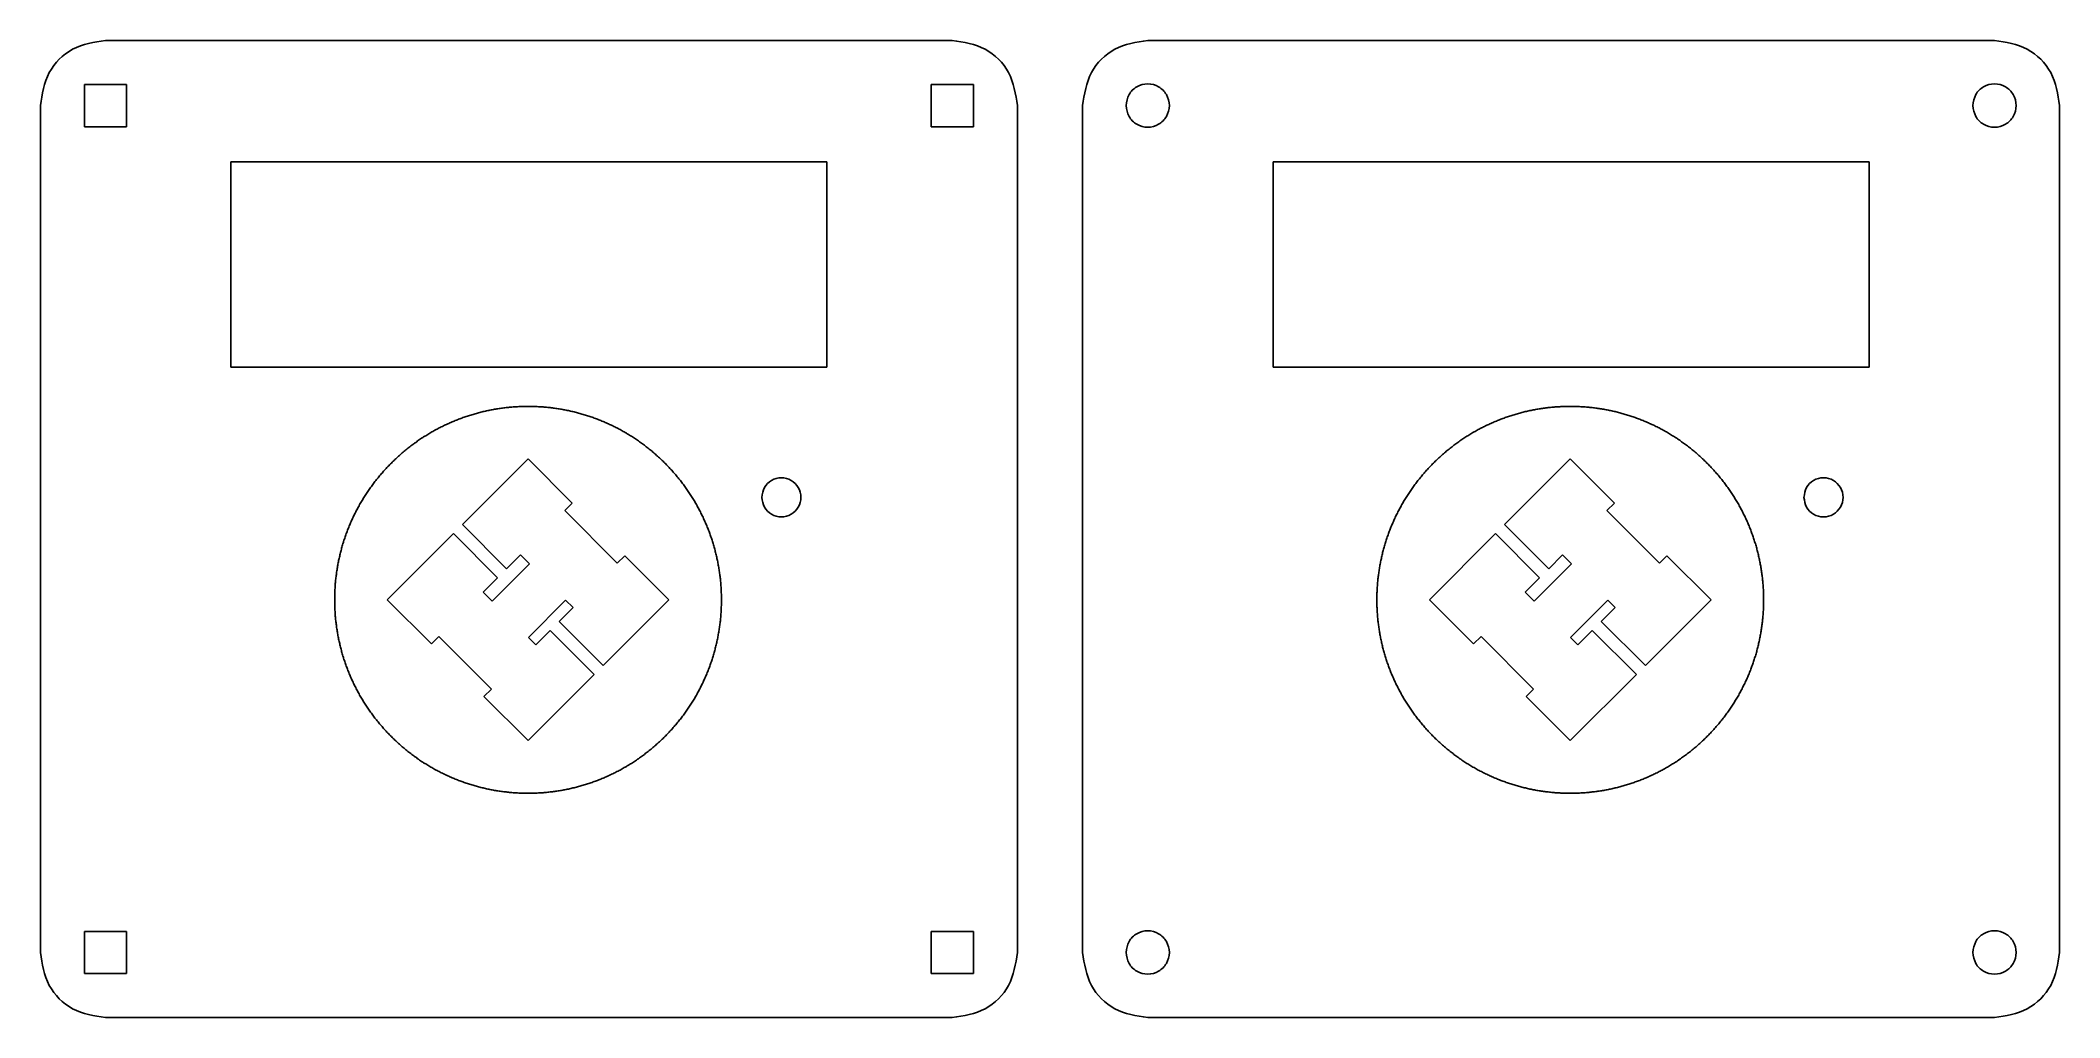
# Model space of a CAD drawing. Extents: x 24 to 334, y 24 to 174.
import ezdxf

# ---------------------------------------------------------------- set-up
doc = ezdxf.new("R2010")
doc.units = 0
doc.layers.add('Layer_1', color=7, linetype='CONTINUOUS')

msp = doc.modelspace()

# ---------------------------------------------------------------- linework, layer by layer
at = {"layer": 'Layer_1', "color": 7}
for p, q in [((163.55, 173.64), (33.55, 173.64)), ((323.55, 173.64), (193.55, 173.64)), ((30.31, 166.88), (36.79, 166.88)), ((30.31, 160.4), (30.31, 166.88)), ((36.79, 166.88), (36.79, 160.4)), ((160.31, 160.4), (160.31, 166.88)), ((160.31, 166.88), (166.79, 166.88)), ((166.79, 166.88), (166.79, 160.4)), ((23.55, 163.64), (23.55, 33.64)), ((173.55, 33.64), (173.55, 163.64)), ((183.55, 163.64), (183.55, 33.64)), ((333.55, 33.64), (333.55, 163.64)), ((36.79, 160.4), (30.31, 160.4)), ((166.79, 160.4), (160.31, 160.4)), ((52.8, 123.5), (52.8, 155)), ((52.8, 155), (144.3, 155)), ((144.3, 155), (144.3, 123.5)), ((212.8, 123.5), (212.8, 155)), ((212.8, 155), (304.3, 155)), ((304.3, 155), (304.3, 123.5)), ((144.3, 123.5), (52.8, 123.5)), ((304.3, 123.5), (212.8, 123.5)), ((85.75, 114.64), (85.92, 114.71)), ((85.92, 114.71), (86.08, 114.79)), ((86.08, 114.79), (86.25, 114.86)), ((86.25, 114.86), (86.41, 114.94)), ((86.41, 114.94), (86.58, 115.01)), ((86.58, 115.01), (86.75, 115.08)), ((86.75, 115.08), (86.91, 115.15)), ((86.91, 115.15), (87.08, 115.22)), ((87.08, 115.22), (87.25, 115.29)), ((87.25, 115.29), (87.41, 115.36)), ((87.41, 115.36), (87.58, 115.42)), ((87.58, 115.42), (87.75, 115.49)), ((87.75, 115.49), (87.92, 115.55)), ((87.92, 115.55), (88.09, 115.62)), ((88.09, 115.62), (88.26, 115.68)), ((88.26, 115.68), (88.43, 115.74)), ((88.43, 115.74), (88.6, 115.8)), ((88.6, 115.8), (88.77, 115.86)), ((88.77, 115.86), (88.94, 115.92)), ((88.94, 115.92), (89.11, 115.97)), ((89.11, 115.97), (89.28, 116.03)), ((89.28, 116.03), (89.45, 116.08)), ((89.45, 116.08), (89.62, 116.14)), ((89.62, 116.14), (89.79, 116.19)), ((89.79, 116.19), (89.97, 116.24)), ((89.97, 116.24), (90.14, 116.29)), ((90.14, 116.29), (90.31, 116.34)), ((90.31, 116.34), (90.48, 116.39)), ((90.48, 116.39), (90.66, 116.44)), ((90.66, 116.44), (90.83, 116.48)), ((90.83, 116.48), (91, 116.53)), ((91, 116.53), (91.18, 116.57)), ((91.18, 116.57), (91.35, 116.62)), ((91.35, 116.62), (91.52, 116.66)), ((91.52, 116.66), (91.7, 116.7)), ((91.7, 116.7), (91.87, 116.74)), ((91.87, 116.74), (92.05, 116.78)), ((92.05, 116.78), (92.22, 116.81)), ((92.22, 116.81), (92.4, 116.85)), ((92.4, 116.85), (92.57, 116.89)), ((92.57, 116.89), (92.75, 116.92)), ((92.75, 116.92), (92.92, 116.95)), ((92.92, 116.95), (93.1, 116.99)), ((93.1, 116.99), (93.28, 117.02)), ((93.28, 117.02), (93.45, 117.05)), ((93.45, 117.05), (93.63, 117.08)), ((93.63, 117.08), (93.8, 117.11)), ((93.8, 117.11), (93.98, 117.13)), ((93.98, 117.13), (94.16, 117.16)), ((94.16, 117.16), (94.33, 117.18)), ((94.33, 117.18), (94.51, 117.21)), ((94.51, 117.21), (94.69, 117.23)), ((94.69, 117.23), (94.86, 117.25)), ((94.86, 117.25), (95.04, 117.27)), ((95.04, 117.27), (95.22, 117.29)), ((95.22, 117.29), (95.4, 117.31)), ((95.4, 117.31), (95.57, 117.33)), ((95.57, 117.33), (95.75, 117.35)), ((95.75, 117.35), (95.93, 117.36)), ((95.93, 117.36), (96.11, 117.38)), ((96.11, 117.38), (96.28, 117.39)), ((96.28, 117.39), (96.46, 117.4)), ((96.46, 117.4), (96.64, 117.41)), ((96.64, 117.41), (96.82, 117.42)), ((96.82, 117.42), (96.99, 117.43)), ((96.99, 117.43), (97.17, 117.44)), ((97.17, 117.44), (97.35, 117.45)), ((97.35, 117.45), (97.53, 117.45)), ((97.53, 117.45), (97.71, 117.46)), ((97.71, 117.46), (97.88, 117.46)), ((97.88, 117.46), (98.06, 117.46)), ((98.06, 117.46), (98.24, 117.46)), ((98.24, 117.46), (98.42, 117.46)), ((98.42, 117.46), (98.6, 117.46)), ((98.6, 117.46), (98.78, 117.46)), ((98.78, 117.46), (98.95, 117.46)), ((98.95, 117.46), (99.13, 117.46)), ((99.13, 117.46), (99.31, 117.45)), ((99.31, 117.45), (99.49, 117.45)), ((99.49, 117.45), (99.67, 117.44)), ((99.67, 117.44), (99.84, 117.43)), ((99.84, 117.43), (100.02, 117.42)), ((100.02, 117.42), (100.2, 117.41)), ((100.2, 117.41), (100.38, 117.4)), ((100.38, 117.4), (100.55, 117.39)), ((100.55, 117.39), (100.73, 117.38)), ((100.73, 117.38), (100.91, 117.36)), ((100.91, 117.36), (101.09, 117.35)), ((101.09, 117.35), (101.26, 117.33)), ((101.26, 117.33), (101.44, 117.31)), ((101.44, 117.31), (101.62, 117.29)), ((101.62, 117.29), (101.8, 117.27)), ((101.8, 117.27), (101.97, 117.25)), ((101.97, 117.25), (102.15, 117.23)), ((102.15, 117.23), (102.33, 117.21)), ((102.33, 117.21), (102.5, 117.18)), ((102.5, 117.18), (102.68, 117.16)), ((102.68, 117.16), (102.86, 117.13)), ((102.86, 117.13), (103.03, 117.11)), ((103.03, 117.11), (103.21, 117.08)), ((103.21, 117.08), (103.39, 117.05)), ((103.39, 117.05), (103.56, 117.02)), ((103.56, 117.02), (103.74, 116.99)), ((103.74, 116.99), (103.91, 116.95)), ((103.91, 116.95), (104.09, 116.92)), ((104.09, 116.92), (104.26, 116.89)), ((104.26, 116.89), (104.44, 116.85)), ((104.44, 116.85), (104.62, 116.81)), ((104.62, 116.81), (104.79, 116.78)), ((104.79, 116.78), (104.96, 116.74)), ((104.96, 116.74), (105.14, 116.7)), ((105.14, 116.7), (105.31, 116.66)), ((105.31, 116.66), (105.49, 116.62)), ((105.49, 116.62), (105.66, 116.57)), ((105.66, 116.57), (105.84, 116.53)), ((105.84, 116.53), (106.01, 116.48)), ((106.01, 116.48), (106.18, 116.44)), ((106.18, 116.44), (106.35, 116.39)), ((106.35, 116.39), (106.53, 116.34)), ((106.53, 116.34), (106.7, 116.29)), ((106.7, 116.29), (106.87, 116.24)), ((106.87, 116.24), (107.04, 116.19)), ((107.04, 116.19), (107.22, 116.14)), ((107.22, 116.14), (107.39, 116.08)), ((107.39, 116.08), (107.56, 116.03)), ((107.56, 116.03), (107.73, 115.97)), ((107.73, 115.97), (107.9, 115.92)), ((107.9, 115.92), (108.07, 115.86)), ((108.07, 115.86), (108.24, 115.8)), ((108.24, 115.8), (108.41, 115.74)), ((108.41, 115.74), (108.58, 115.68)), ((108.58, 115.68), (108.75, 115.62)), ((108.75, 115.62), (108.92, 115.55)), ((108.92, 115.55), (109.09, 115.49)), ((109.09, 115.49), (109.26, 115.42)), ((109.26, 115.42), (109.42, 115.36)), ((109.42, 115.36), (109.59, 115.29)), ((109.59, 115.29), (109.76, 115.22)), ((109.76, 115.22), (109.93, 115.15)), ((109.93, 115.15), (110.09, 115.08)), ((110.09, 115.08), (110.26, 115.01)), ((110.26, 115.01), (110.42, 114.94)), ((110.42, 114.94), (110.59, 114.86)), ((110.59, 114.86), (110.76, 114.79)), ((110.76, 114.79), (110.92, 114.71)), ((110.92, 114.71), (111.09, 114.64)), ((245.75, 114.64), (245.92, 114.71)), ((245.92, 114.71), (246.08, 114.79)), ((246.08, 114.79), (246.25, 114.86)), ((246.25, 114.86), (246.41, 114.94)), ((246.41, 114.94), (246.58, 115.01)), ((246.58, 115.01), (246.75, 115.08)), ((246.75, 115.08), (246.91, 115.15)), ((246.91, 115.15), (247.08, 115.22)), ((247.08, 115.22), (247.25, 115.29)), ((247.25, 115.29), (247.41, 115.36)), ((247.41, 115.36), (247.58, 115.42)), ((247.58, 115.42), (247.75, 115.49)), ((247.75, 115.49), (247.92, 115.55)), ((247.92, 115.55), (248.09, 115.62)), ((248.09, 115.62), (248.26, 115.68)), ((248.26, 115.68), (248.43, 115.74)), ((248.43, 115.74), (248.6, 115.8)), ((248.6, 115.8), (248.77, 115.86)), ((248.77, 115.86), (248.94, 115.92)), ((248.94, 115.92), (249.11, 115.97)), ((249.11, 115.97), (249.28, 116.03)), ((249.28, 116.03), (249.45, 116.08)), ((249.45, 116.08), (249.62, 116.14)), ((249.62, 116.14), (249.79, 116.19)), ((249.79, 116.19), (249.97, 116.24)), ((249.97, 116.24), (250.14, 116.29)), ((250.14, 116.29), (250.31, 116.34)), ((250.31, 116.34), (250.48, 116.39)), ((250.48, 116.39), (250.66, 116.44)), ((250.66, 116.44), (250.83, 116.48)), ((250.83, 116.48), (251, 116.53)), ((251, 116.53), (251.18, 116.57)), ((251.18, 116.57), (251.35, 116.62)), ((251.35, 116.62), (251.52, 116.66)), ((251.52, 116.66), (251.7, 116.7)), ((251.7, 116.7), (251.87, 116.74)), ((251.87, 116.74), (252.05, 116.78)), ((252.05, 116.78), (252.22, 116.81)), ((252.22, 116.81), (252.4, 116.85)), ((252.4, 116.85), (252.57, 116.89)), ((252.57, 116.89), (252.75, 116.92)), ((252.75, 116.92), (252.92, 116.95)), ((252.92, 116.95), (253.1, 116.99)), ((253.1, 116.99), (253.28, 117.02)), ((253.28, 117.02), (253.45, 117.05)), ((253.45, 117.05), (253.63, 117.08)), ((253.63, 117.08), (253.8, 117.11)), ((253.8, 117.11), (253.98, 117.13)), ((253.98, 117.13), (254.16, 117.16)), ((254.16, 117.16), (254.33, 117.18)), ((254.33, 117.18), (254.51, 117.21)), ((254.51, 117.21), (254.69, 117.23)), ((254.69, 117.23), (254.86, 117.25)), ((254.86, 117.25), (255.04, 117.27)), ((255.04, 117.27), (255.22, 117.29)), ((255.22, 117.29), (255.4, 117.31)), ((255.4, 117.31), (255.57, 117.33)), ((255.57, 117.33), (255.75, 117.35)), ((255.75, 117.35), (255.93, 117.36)), ((255.93, 117.36), (256.11, 117.38)), ((256.11, 117.38), (256.28, 117.39)), ((256.28, 117.39), (256.46, 117.4)), ((256.46, 117.4), (256.64, 117.41)), ((256.64, 117.41), (256.82, 117.42)), ((256.82, 117.42), (256.99, 117.43)), ((256.99, 117.43), (257.17, 117.44)), ((257.17, 117.44), (257.35, 117.45)), ((257.35, 117.45), (257.53, 117.45)), ((257.53, 117.45), (257.71, 117.46)), ((257.71, 117.46), (257.88, 117.46)), ((257.88, 117.46), (258.06, 117.46)), ((258.06, 117.46), (258.24, 117.46)), ((258.24, 117.46), (258.42, 117.46)), ((258.42, 117.46), (258.6, 117.46)), ((258.6, 117.46), (258.78, 117.46)), ((258.78, 117.46), (258.95, 117.46)), ((258.95, 117.46), (259.13, 117.46)), ((259.13, 117.46), (259.31, 117.45)), ((259.31, 117.45), (259.49, 117.45)), ((259.49, 117.45), (259.67, 117.44)), ((259.67, 117.44), (259.84, 117.43)), ((259.84, 117.43), (260.02, 117.42)), ((260.02, 117.42), (260.2, 117.41)), ((260.2, 117.41), (260.38, 117.4)), ((260.38, 117.4), (260.55, 117.39)), ((260.55, 117.39), (260.73, 117.38)), ((260.73, 117.38), (260.91, 117.36)), ((260.91, 117.36), (261.09, 117.35)), ((261.09, 117.35), (261.27, 117.33)), ((261.27, 117.33), (261.44, 117.31)), ((261.44, 117.31), (261.62, 117.29)), ((261.62, 117.29), (261.8, 117.27)), ((261.8, 117.27), (261.97, 117.25)), ((261.97, 117.25), (262.15, 117.23)), ((262.15, 117.23), (262.33, 117.21)), ((262.33, 117.21), (262.5, 117.18)), ((262.5, 117.18), (262.68, 117.16)), ((262.68, 117.16), (262.86, 117.13)), ((262.86, 117.13), (263.03, 117.11)), ((263.03, 117.11), (263.21, 117.08)), ((263.21, 117.08), (263.39, 117.05)), ((263.39, 117.05), (263.56, 117.02)), ((263.56, 117.02), (263.74, 116.99)), ((263.74, 116.99), (263.91, 116.95)), ((263.91, 116.95), (264.09, 116.92)), ((264.09, 116.92), (264.27, 116.89)), ((264.27, 116.89), (264.44, 116.85)), ((264.44, 116.85), (264.62, 116.81)), ((264.62, 116.81), (264.79, 116.78)), ((264.79, 116.78), (264.96, 116.74)), ((264.96, 116.74), (265.14, 116.7)), ((265.14, 116.7), (265.31, 116.66)), ((265.31, 116.66), (265.49, 116.62)), ((265.49, 116.62), (265.66, 116.57)), ((265.66, 116.57), (265.84, 116.53)), ((265.84, 116.53), (266.01, 116.48)), ((266.01, 116.48), (266.18, 116.44)), ((266.18, 116.44), (266.35, 116.39)), ((266.35, 116.39), (266.53, 116.34)), ((266.53, 116.34), (266.7, 116.29)), ((266.7, 116.29), (266.87, 116.24)), ((266.87, 116.24), (267.04, 116.19)), ((267.04, 116.19), (267.22, 116.14)), ((267.22, 116.14), (267.39, 116.08)), ((267.39, 116.08), (267.56, 116.03)), ((267.56, 116.03), (267.73, 115.97)), ((267.73, 115.97), (267.9, 115.92)), ((267.9, 115.92), (268.07, 115.86)), ((268.07, 115.86), (268.24, 115.8)), ((268.24, 115.8), (268.41, 115.74)), ((268.41, 115.74), (268.58, 115.68)), ((268.58, 115.68), (268.75, 115.62)), ((268.75, 115.62), (268.92, 115.55)), ((268.92, 115.55), (269.09, 115.49)), ((269.09, 115.49), (269.26, 115.42)), ((269.26, 115.42), (269.42, 115.36)), ((269.42, 115.36), (269.59, 115.29)), ((269.59, 115.29), (269.76, 115.22)), ((269.76, 115.22), (269.93, 115.15)), ((269.93, 115.15), (270.09, 115.08)), ((270.09, 115.08), (270.26, 115.01)), ((270.26, 115.01), (270.43, 114.94)), ((270.43, 114.94), (270.59, 114.86)), ((270.59, 114.86), (270.76, 114.79)), ((270.76, 114.79), (270.92, 114.71)), ((270.92, 114.71), (271.09, 114.64)), ((80.57, 111.5), (80.71, 111.61)), ((80.71, 111.61), (80.86, 111.72)), ((80.86, 111.72), (81.01, 111.83)), ((81.01, 111.83), (81.17, 111.94)), ((81.17, 111.94), (81.32, 112.05)), ((81.32, 112.05), (81.47, 112.16)), ((81.47, 112.16), (81.62, 112.26)), ((81.62, 112.26), (81.77, 112.37)), ((81.77, 112.37), (81.93, 112.47)), ((81.93, 112.47), (82.08, 112.57)), ((82.08, 112.57), (82.24, 112.67)), ((82.24, 112.67), (82.39, 112.77)), ((82.39, 112.77), (82.55, 112.87)), ((82.55, 112.87), (82.7, 112.97)), ((82.7, 112.97), (82.86, 113.07)), ((82.86, 113.07), (83.02, 113.17)), ((83.02, 113.17), (83.18, 113.26)), ((83.18, 113.26), (83.33, 113.35)), ((83.33, 113.35), (83.49, 113.45)), ((83.49, 113.45), (83.65, 113.54)), ((83.65, 113.54), (83.81, 113.63)), ((83.81, 113.63), (83.97, 113.72)), ((83.97, 113.72), (84.13, 113.81)), ((84.13, 113.81), (84.29, 113.9)), ((84.29, 113.9), (84.45, 113.98)), ((84.45, 113.98), (84.61, 114.07)), ((84.61, 114.07), (84.77, 114.15)), ((84.77, 114.15), (84.94, 114.24)), ((84.94, 114.24), (85.1, 114.32)), ((85.1, 114.32), (85.26, 114.4)), ((85.26, 114.4), (85.42, 114.48)), ((85.42, 114.48), (85.59, 114.56)), ((85.59, 114.56), (85.75, 114.64)), ((111.09, 114.64), (111.25, 114.56)), ((111.25, 114.56), (111.41, 114.48)), ((111.41, 114.48), (111.58, 114.4)), ((111.58, 114.4), (111.74, 114.32)), ((111.74, 114.32), (111.9, 114.24)), ((111.9, 114.24), (112.06, 114.15)), ((112.06, 114.15), (112.23, 114.07)), ((112.23, 114.07), (112.39, 113.98)), ((112.39, 113.98), (112.55, 113.9)), ((112.55, 113.9), (112.71, 113.81)), ((112.71, 113.81), (112.87, 113.72)), ((112.87, 113.72), (113.03, 113.63)), ((113.03, 113.63), (113.19, 113.54)), ((113.19, 113.54), (113.35, 113.45)), ((113.35, 113.45), (113.51, 113.35)), ((113.51, 113.35), (113.66, 113.26)), ((113.66, 113.26), (113.82, 113.17)), ((113.82, 113.17), (113.98, 113.07)), ((113.98, 113.07), (114.13, 112.97)), ((114.13, 112.97), (114.29, 112.87)), ((114.29, 112.87), (114.45, 112.77)), ((114.45, 112.77), (114.6, 112.67)), ((114.6, 112.67), (114.76, 112.57)), ((114.76, 112.57), (114.91, 112.47)), ((114.91, 112.47), (115.06, 112.37)), ((115.06, 112.37), (115.22, 112.26)), ((115.22, 112.26), (115.37, 112.16)), ((115.37, 112.16), (115.52, 112.05)), ((115.52, 112.05), (115.67, 111.94)), ((115.67, 111.94), (115.82, 111.83)), ((115.82, 111.83), (115.97, 111.72)), ((115.97, 111.72), (116.12, 111.61)), ((116.12, 111.61), (116.27, 111.5)), ((240.57, 111.5), (240.71, 111.61)), ((240.71, 111.61), (240.86, 111.72)), ((240.86, 111.72), (241.02, 111.83)), ((241.02, 111.83), (241.17, 111.94)), ((241.17, 111.94), (241.32, 112.05)), ((241.32, 112.05), (241.47, 112.16)), ((241.47, 112.16), (241.62, 112.26)), ((241.62, 112.26), (241.78, 112.37)), ((241.78, 112.37), (241.93, 112.47)), ((241.93, 112.47), (242.08, 112.57)), ((242.08, 112.57), (242.24, 112.67)), ((242.24, 112.67), (242.39, 112.77)), ((242.39, 112.77), (242.55, 112.87)), ((242.55, 112.87), (242.7, 112.97)), ((242.7, 112.97), (242.86, 113.07)), ((242.86, 113.07), (243.02, 113.17)), ((243.02, 113.17), (243.18, 113.26)), ((243.18, 113.26), (243.33, 113.35)), ((243.33, 113.35), (243.49, 113.45)), ((243.49, 113.45), (243.65, 113.54)), ((243.65, 113.54), (243.81, 113.63)), ((243.81, 113.63), (243.97, 113.72)), ((243.97, 113.72), (244.13, 113.81)), ((244.13, 113.81), (244.29, 113.9)), ((244.29, 113.9), (244.45, 113.98)), ((244.45, 113.98), (244.61, 114.07)), ((244.61, 114.07), (244.77, 114.15)), ((244.77, 114.15), (244.94, 114.24)), ((244.94, 114.24), (245.1, 114.32)), ((245.1, 114.32), (245.26, 114.4)), ((245.26, 114.4), (245.43, 114.48)), ((245.43, 114.48), (245.59, 114.56)), ((245.59, 114.56), (245.75, 114.64)), ((271.09, 114.64), (271.25, 114.56)), ((271.25, 114.56), (271.41, 114.48)), ((271.41, 114.48), (271.58, 114.4)), ((271.58, 114.4), (271.74, 114.32)), ((271.74, 114.32), (271.9, 114.24)), ((271.9, 114.24), (272.06, 114.15)), ((272.06, 114.15), (272.23, 114.07)), ((272.23, 114.07), (272.39, 113.98)), ((272.39, 113.98), (272.55, 113.9)), ((272.55, 113.9), (272.71, 113.81)), ((272.71, 113.81), (272.87, 113.72)), ((272.87, 113.72), (273.03, 113.63)), ((273.03, 113.63), (273.19, 113.54)), ((273.19, 113.54), (273.35, 113.45)), ((273.35, 113.45), (273.51, 113.35)), ((273.51, 113.35), (273.66, 113.26)), ((273.66, 113.26), (273.82, 113.17)), ((273.82, 113.17), (273.98, 113.07)), ((273.98, 113.07), (274.13, 112.97)), ((274.13, 112.97), (274.29, 112.87)), ((274.29, 112.87), (274.45, 112.77)), ((274.45, 112.77), (274.6, 112.67)), ((274.6, 112.67), (274.76, 112.57)), ((274.76, 112.57), (274.91, 112.47)), ((274.91, 112.47), (275.06, 112.37)), ((275.06, 112.37), (275.22, 112.26)), ((275.22, 112.26), (275.37, 112.16)), ((275.37, 112.16), (275.52, 112.05)), ((275.52, 112.05), (275.67, 111.94)), ((275.67, 111.94), (275.82, 111.83)), ((275.82, 111.83), (275.97, 111.72)), ((275.97, 111.72), (276.12, 111.61)), ((276.12, 111.61), (276.27, 111.5)), ((77.16, 108.5), (77.29, 108.63)), ((77.29, 108.63), (77.43, 108.77)), ((77.43, 108.77), (77.56, 108.9)), ((77.56, 108.9), (77.7, 109.04)), ((77.7, 109.04), (77.84, 109.17)), ((77.84, 109.17), (77.97, 109.3)), ((77.97, 109.3), (78.11, 109.43)), ((78.11, 109.43), (78.25, 109.56)), ((78.25, 109.56), (78.39, 109.69)), ((78.39, 109.69), (78.53, 109.82)), ((78.53, 109.82), (78.67, 109.95)), ((78.67, 109.95), (78.82, 110.07)), ((78.82, 110.07), (78.96, 110.2)), ((78.96, 110.2), (79.1, 110.32)), ((79.1, 110.32), (79.25, 110.45)), ((79.25, 110.45), (79.39, 110.57)), ((79.39, 110.57), (79.53, 110.69)), ((79.53, 110.69), (79.68, 110.81)), ((79.68, 110.81), (79.83, 110.92)), ((79.83, 110.92), (79.97, 111.04)), ((79.97, 111.04), (80.12, 111.16)), ((80.12, 111.16), (80.27, 111.27)), ((80.27, 111.27), (80.42, 111.39)), ((80.42, 111.39), (80.57, 111.5)), ((98.42, 109.39), (88.34, 99.32)), ((105.19, 102.62), (98.42, 109.39)), ((116.27, 111.5), (116.42, 111.39)), ((116.42, 111.39), (116.57, 111.27)), ((116.57, 111.27), (116.72, 111.16)), ((116.72, 111.16), (116.87, 111.04)), ((116.87, 111.04), (117.01, 110.92)), ((117.01, 110.92), (117.16, 110.81)), ((117.16, 110.81), (117.3, 110.69)), ((117.3, 110.69), (117.45, 110.57)), ((117.45, 110.57), (117.59, 110.45)), ((117.59, 110.45), (117.74, 110.32)), ((117.74, 110.32), (117.88, 110.2)), ((117.88, 110.2), (118.02, 110.07)), ((118.02, 110.07), (118.16, 109.95)), ((118.16, 109.95), (118.31, 109.82)), ((118.31, 109.82), (118.45, 109.69)), ((118.45, 109.69), (118.59, 109.56)), ((118.59, 109.56), (118.73, 109.43)), ((118.73, 109.43), (118.86, 109.3)), ((118.86, 109.3), (119, 109.17)), ((119, 109.17), (119.14, 109.04)), ((119.14, 109.04), (119.28, 108.9)), ((119.28, 108.9), (119.41, 108.77)), ((119.41, 108.77), (119.55, 108.63)), ((119.55, 108.63), (119.68, 108.5)), ((237.16, 108.5), (237.29, 108.63)), ((237.29, 108.63), (237.43, 108.77)), ((237.43, 108.77), (237.56, 108.9)), ((237.56, 108.9), (237.7, 109.04)), ((237.7, 109.04), (237.84, 109.17)), ((237.84, 109.17), (237.97, 109.3)), ((237.97, 109.3), (238.11, 109.43)), ((238.11, 109.43), (238.25, 109.56)), ((238.25, 109.56), (238.39, 109.69)), ((238.39, 109.69), (238.53, 109.82)), ((238.53, 109.82), (238.67, 109.95)), ((238.67, 109.95), (238.82, 110.07)), ((238.82, 110.07), (238.96, 110.2)), ((238.96, 110.2), (239.1, 110.32)), ((239.1, 110.32), (239.25, 110.45)), ((239.25, 110.45), (239.39, 110.57)), ((239.39, 110.57), (239.53, 110.69)), ((239.53, 110.69), (239.68, 110.81)), ((239.68, 110.81), (239.83, 110.92)), ((239.83, 110.92), (239.97, 111.04)), ((239.97, 111.04), (240.12, 111.16)), ((240.12, 111.16), (240.27, 111.27)), ((240.27, 111.27), (240.42, 111.39)), ((240.42, 111.39), (240.57, 111.5)), ((258.42, 109.39), (248.34, 99.32)), ((265.19, 102.62), (258.42, 109.39)), ((276.27, 111.5), (276.42, 111.39)), ((276.42, 111.39), (276.57, 111.27)), ((276.57, 111.27), (276.72, 111.16)), ((276.72, 111.16), (276.87, 111.04)), ((276.87, 111.04), (277.01, 110.92)), ((277.01, 110.92), (277.16, 110.81)), ((277.16, 110.81), (277.3, 110.69)), ((277.3, 110.69), (277.45, 110.57)), ((277.45, 110.57), (277.59, 110.45)), ((277.59, 110.45), (277.74, 110.32)), ((277.74, 110.32), (277.88, 110.2)), ((277.88, 110.2), (278.02, 110.07)), ((278.02, 110.07), (278.17, 109.95)), ((278.17, 109.95), (278.31, 109.82)), ((278.31, 109.82), (278.45, 109.69)), ((278.45, 109.69), (278.59, 109.56)), ((278.59, 109.56), (278.73, 109.43)), ((278.73, 109.43), (278.86, 109.3)), ((278.86, 109.3), (279, 109.17)), ((279, 109.17), (279.14, 109.04)), ((279.14, 109.04), (279.28, 108.9)), ((279.28, 108.9), (279.41, 108.77)), ((279.41, 108.77), (279.55, 108.63)), ((279.55, 108.63), (279.68, 108.5)), ((74.47, 105.33), (74.58, 105.48)), ((74.58, 105.48), (74.69, 105.63)), ((74.69, 105.63), (74.81, 105.78)), ((74.81, 105.78), (74.92, 105.93)), ((74.92, 105.93), (75.04, 106.07)), ((75.04, 106.07), (75.15, 106.22)), ((75.15, 106.22), (75.27, 106.37)), ((75.27, 106.37), (75.39, 106.51)), ((75.39, 106.51), (75.51, 106.66)), ((75.51, 106.66), (75.63, 106.8)), ((75.63, 106.8), (75.75, 106.95)), ((75.75, 106.95), (75.87, 107.09)), ((75.87, 107.09), (76, 107.24)), ((76, 107.24), (76.12, 107.38)), ((76.12, 107.38), (76.25, 107.52)), ((76.25, 107.52), (76.37, 107.66)), ((76.37, 107.66), (76.5, 107.8)), ((76.5, 107.8), (76.63, 107.94)), ((76.63, 107.94), (76.76, 108.08)), ((76.76, 108.08), (76.89, 108.22)), ((76.89, 108.22), (77.02, 108.36)), ((77.02, 108.36), (77.16, 108.5)), ((119.68, 108.5), (119.82, 108.36)), ((119.82, 108.36), (119.95, 108.22)), ((119.95, 108.22), (120.08, 108.08)), ((120.08, 108.08), (120.21, 107.94)), ((120.21, 107.94), (120.34, 107.8)), ((120.34, 107.8), (120.47, 107.66)), ((120.47, 107.66), (120.59, 107.52)), ((120.59, 107.52), (120.72, 107.38)), ((120.72, 107.38), (120.84, 107.24)), ((120.84, 107.24), (120.97, 107.09)), ((120.97, 107.09), (121.09, 106.95)), ((121.09, 106.95), (121.21, 106.8)), ((121.21, 106.8), (121.33, 106.66)), ((121.33, 106.66), (121.45, 106.51)), ((121.45, 106.51), (121.57, 106.37)), ((121.57, 106.37), (121.69, 106.22)), ((121.69, 106.22), (121.8, 106.07)), ((121.8, 106.07), (121.92, 105.93)), ((121.92, 105.93), (122.03, 105.78)), ((122.03, 105.78), (122.15, 105.63)), ((122.15, 105.63), (122.26, 105.48)), ((122.26, 105.48), (122.37, 105.33)), ((234.47, 105.33), (234.58, 105.48)), ((234.58, 105.48), (234.69, 105.63)), ((234.69, 105.63), (234.81, 105.78)), ((234.81, 105.78), (234.92, 105.93)), ((234.92, 105.93), (235.04, 106.07)), ((235.04, 106.07), (235.15, 106.22)), ((235.15, 106.22), (235.27, 106.37)), ((235.27, 106.37), (235.39, 106.51)), ((235.39, 106.51), (235.51, 106.66)), ((235.51, 106.66), (235.63, 106.8)), ((235.63, 106.8), (235.75, 106.95)), ((235.75, 106.95), (235.87, 107.09)), ((235.87, 107.09), (236, 107.24)), ((236, 107.24), (236.12, 107.38)), ((236.12, 107.38), (236.25, 107.52)), ((236.25, 107.52), (236.37, 107.66)), ((236.37, 107.66), (236.5, 107.8)), ((236.5, 107.8), (236.63, 107.94)), ((236.63, 107.94), (236.76, 108.08)), ((236.76, 108.08), (236.89, 108.22)), ((236.89, 108.22), (237.02, 108.36)), ((237.02, 108.36), (237.16, 108.5)), ((279.68, 108.5), (279.82, 108.36)), ((279.82, 108.36), (279.95, 108.22)), ((279.95, 108.22), (280.08, 108.08)), ((280.08, 108.08), (280.21, 107.94)), ((280.21, 107.94), (280.34, 107.8)), ((280.34, 107.8), (280.47, 107.66)), ((280.47, 107.66), (280.59, 107.52)), ((280.59, 107.52), (280.72, 107.38)), ((280.72, 107.38), (280.84, 107.24)), ((280.84, 107.24), (280.97, 107.09)), ((280.97, 107.09), (281.09, 106.95)), ((281.09, 106.95), (281.21, 106.8)), ((281.21, 106.8), (281.33, 106.66)), ((281.33, 106.66), (281.45, 106.51)), ((281.45, 106.51), (281.57, 106.37)), ((281.57, 106.37), (281.69, 106.22)), ((281.69, 106.22), (281.8, 106.07)), ((281.8, 106.07), (281.92, 105.93)), ((281.92, 105.93), (282.03, 105.78)), ((282.03, 105.78), (282.15, 105.63)), ((282.15, 105.63), (282.26, 105.48)), ((282.26, 105.48), (282.37, 105.33)), ((72.47, 102.22), (72.56, 102.38)), ((72.56, 102.38), (72.65, 102.54)), ((72.65, 102.54), (72.75, 102.7)), ((72.75, 102.7), (72.84, 102.86)), ((72.84, 102.86), (72.93, 103.02)), ((72.93, 103.02), (73.03, 103.18)), ((73.03, 103.18), (73.12, 103.33)), ((73.12, 103.33), (73.22, 103.49)), ((73.22, 103.49), (73.32, 103.65)), ((73.32, 103.65), (73.42, 103.8)), ((73.42, 103.8), (73.52, 103.96)), ((73.52, 103.96), (73.62, 104.11)), ((73.62, 104.11), (73.72, 104.26)), ((73.72, 104.26), (73.83, 104.42)), ((73.83, 104.42), (73.93, 104.57)), ((73.93, 104.57), (74.04, 104.72)), ((74.04, 104.72), (74.14, 104.88)), ((74.14, 104.88), (74.25, 105.03)), ((74.25, 105.03), (74.36, 105.18)), ((74.36, 105.18), (74.47, 105.33)), ((104.04, 101.46), (105.19, 102.62)), ((122.37, 105.33), (122.48, 105.18)), ((122.48, 105.18), (122.59, 105.03)), ((122.59, 105.03), (122.7, 104.88)), ((122.7, 104.88), (122.8, 104.72)), ((122.8, 104.72), (122.91, 104.57)), ((122.91, 104.57), (123.01, 104.42)), ((123.01, 104.42), (123.12, 104.26)), ((123.12, 104.26), (123.22, 104.11)), ((123.22, 104.11), (123.32, 103.96)), ((123.32, 103.96), (123.42, 103.8)), ((123.42, 103.8), (123.52, 103.65)), ((123.52, 103.65), (123.62, 103.49)), ((123.62, 103.49), (123.71, 103.33)), ((123.71, 103.33), (123.81, 103.18)), ((123.81, 103.18), (123.91, 103.02)), ((123.91, 103.02), (124, 102.86)), ((124, 102.86), (124.09, 102.7)), ((124.09, 102.7), (124.18, 102.54)), ((124.18, 102.54), (124.27, 102.38)), ((124.27, 102.38), (124.36, 102.22)), ((232.47, 102.22), (232.56, 102.38)), ((232.56, 102.38), (232.65, 102.54)), ((232.65, 102.54), (232.75, 102.7)), ((232.75, 102.7), (232.84, 102.86)), ((232.84, 102.86), (232.93, 103.02)), ((232.93, 103.02), (233.03, 103.18)), ((233.03, 103.18), (233.12, 103.33)), ((233.12, 103.33), (233.22, 103.49)), ((233.22, 103.49), (233.32, 103.65)), ((233.32, 103.65), (233.42, 103.8)), ((233.42, 103.8), (233.52, 103.96)), ((233.52, 103.96), (233.62, 104.11)), ((233.62, 104.11), (233.72, 104.26)), ((233.72, 104.26), (233.83, 104.42)), ((233.83, 104.42), (233.93, 104.57)), ((233.93, 104.57), (234.04, 104.72)), ((234.04, 104.72), (234.14, 104.88)), ((234.14, 104.88), (234.25, 105.03)), ((234.25, 105.03), (234.36, 105.18)), ((234.36, 105.18), (234.47, 105.33)), ((264.04, 101.46), (265.19, 102.62)), ((282.37, 105.33), (282.48, 105.18)), ((282.48, 105.18), (282.59, 105.03)), ((282.59, 105.03), (282.7, 104.88)), ((282.7, 104.88), (282.8, 104.72)), ((282.8, 104.72), (282.91, 104.57)), ((282.91, 104.57), (283.01, 104.42)), ((283.01, 104.42), (283.12, 104.26)), ((283.12, 104.26), (283.22, 104.11)), ((283.22, 104.11), (283.32, 103.96)), ((283.32, 103.96), (283.42, 103.8)), ((283.42, 103.8), (283.52, 103.65)), ((283.52, 103.65), (283.62, 103.49)), ((283.62, 103.49), (283.71, 103.33)), ((283.71, 103.33), (283.81, 103.18)), ((283.81, 103.18), (283.91, 103.02)), ((283.91, 103.02), (284, 102.86)), ((284, 102.86), (284.09, 102.7)), ((284.09, 102.7), (284.18, 102.54)), ((284.18, 102.54), (284.28, 102.38)), ((284.28, 102.38), (284.36, 102.22)), ((70.97, 99.11), (71.04, 99.28)), ((71.04, 99.28), (71.11, 99.45)), ((71.11, 99.45), (71.18, 99.61)), ((71.18, 99.61), (71.26, 99.78)), ((71.26, 99.78), (71.33, 99.95)), ((71.33, 99.95), (71.4, 100.11)), ((71.4, 100.11), (71.48, 100.28)), ((71.48, 100.28), (71.56, 100.44)), ((71.56, 100.44), (71.64, 100.6)), ((71.64, 100.6), (71.71, 100.77)), ((71.71, 100.77), (71.79, 100.93)), ((71.79, 100.93), (71.88, 101.1)), ((71.88, 101.1), (71.96, 101.26)), ((71.96, 101.26), (72.04, 101.42)), ((72.04, 101.42), (72.13, 101.58)), ((72.13, 101.58), (72.21, 101.74)), ((72.21, 101.74), (72.3, 101.9)), ((72.3, 101.9), (72.39, 102.06)), ((72.39, 102.06), (72.47, 102.22)), ((88.34, 99.32), (95.11, 92.54)), ((112.11, 93.39), (104.04, 101.46)), ((124.36, 102.22), (124.45, 102.06)), ((124.45, 102.06), (124.54, 101.9)), ((124.54, 101.9), (124.63, 101.74)), ((124.63, 101.74), (124.71, 101.58)), ((124.71, 101.58), (124.8, 101.42)), ((124.8, 101.42), (124.88, 101.26)), ((124.88, 101.26), (124.96, 101.1)), ((124.96, 101.1), (125.04, 100.93)), ((125.04, 100.93), (125.12, 100.77)), ((125.12, 100.77), (125.2, 100.6)), ((125.2, 100.6), (125.28, 100.44)), ((125.28, 100.44), (125.36, 100.28)), ((125.36, 100.28), (125.43, 100.11)), ((125.43, 100.11), (125.51, 99.95)), ((125.51, 99.95), (125.58, 99.78)), ((125.58, 99.78), (125.66, 99.61)), ((125.66, 99.61), (125.73, 99.45)), ((125.73, 99.45), (125.8, 99.28)), ((125.8, 99.28), (125.87, 99.11)), ((230.97, 99.11), (231.04, 99.28)), ((231.04, 99.28), (231.11, 99.45)), ((231.11, 99.45), (231.18, 99.61)), ((231.18, 99.61), (231.26, 99.78)), ((231.26, 99.78), (231.33, 99.95)), ((231.33, 99.95), (231.41, 100.11)), ((231.41, 100.11), (231.48, 100.28)), ((231.48, 100.28), (231.56, 100.44)), ((231.56, 100.44), (231.64, 100.6)), ((231.64, 100.6), (231.71, 100.77)), ((231.71, 100.77), (231.79, 100.93)), ((231.79, 100.93), (231.88, 101.1)), ((231.88, 101.1), (231.96, 101.26)), ((231.96, 101.26), (232.04, 101.42)), ((232.04, 101.42), (232.13, 101.58)), ((232.13, 101.58), (232.21, 101.74)), ((232.21, 101.74), (232.3, 101.9)), ((232.3, 101.9), (232.39, 102.06)), ((232.39, 102.06), (232.47, 102.22)), ((248.34, 99.32), (255.11, 92.54)), ((272.11, 93.39), (264.04, 101.46)), ((284.36, 102.22), (284.45, 102.06)), ((284.45, 102.06), (284.54, 101.9)), ((284.54, 101.9), (284.63, 101.74)), ((284.63, 101.74), (284.71, 101.58)), ((284.71, 101.58), (284.8, 101.42)), ((284.8, 101.42), (284.88, 101.26)), ((284.88, 101.26), (284.96, 101.1)), ((284.96, 101.1), (285.04, 100.93)), ((285.04, 100.93), (285.12, 100.77)), ((285.12, 100.77), (285.2, 100.6)), ((285.2, 100.6), (285.28, 100.44)), ((285.28, 100.44), (285.36, 100.28)), ((285.36, 100.28), (285.43, 100.11)), ((285.43, 100.11), (285.51, 99.95)), ((285.51, 99.95), (285.58, 99.78)), ((285.58, 99.78), (285.66, 99.61)), ((285.66, 99.61), (285.73, 99.45)), ((285.73, 99.45), (285.8, 99.28)), ((285.8, 99.28), (285.87, 99.11)), ((69.9, 96.06), (69.95, 96.23)), ((69.95, 96.23), (70, 96.4)), ((70, 96.4), (70.06, 96.57)), ((70.06, 96.57), (70.11, 96.74)), ((70.11, 96.74), (70.16, 96.91)), ((70.16, 96.91), (70.22, 97.09)), ((70.22, 97.09), (70.28, 97.26)), ((70.28, 97.26), (70.33, 97.43)), ((70.33, 97.43), (70.39, 97.6)), ((70.39, 97.6), (70.45, 97.77)), ((70.45, 97.77), (70.51, 97.94)), ((70.51, 97.94), (70.58, 98.1)), ((70.58, 98.1), (70.64, 98.27)), ((70.64, 98.27), (70.7, 98.44)), ((70.7, 98.44), (70.77, 98.61)), ((70.77, 98.61), (70.84, 98.78)), ((70.84, 98.78), (70.9, 98.95)), ((70.9, 98.95), (70.97, 99.11)), ((86.95, 97.93), (76.8, 87.77)), ((93.72, 91.15), (86.95, 97.93)), ((125.87, 99.11), (125.94, 98.95)), ((125.94, 98.95), (126, 98.78)), ((126, 98.78), (126.07, 98.61)), ((126.07, 98.61), (126.13, 98.44)), ((126.13, 98.44), (126.2, 98.27)), ((126.2, 98.27), (126.26, 98.1)), ((126.26, 98.1), (126.32, 97.94)), ((126.32, 97.94), (126.39, 97.77)), ((126.39, 97.77), (126.45, 97.6)), ((126.45, 97.6), (126.5, 97.43)), ((126.5, 97.43), (126.56, 97.26)), ((126.56, 97.26), (126.62, 97.09)), ((126.62, 97.09), (126.67, 96.91)), ((126.67, 96.91), (126.73, 96.74)), ((126.73, 96.74), (126.78, 96.57)), ((126.78, 96.57), (126.84, 96.4)), ((126.84, 96.4), (126.89, 96.23)), ((126.89, 96.23), (126.94, 96.06)), ((229.9, 96.06), (229.95, 96.23)), ((229.95, 96.23), (230, 96.4)), ((230, 96.4), (230.06, 96.57)), ((230.06, 96.57), (230.11, 96.74)), ((230.11, 96.74), (230.16, 96.91)), ((230.16, 96.91), (230.22, 97.09)), ((230.22, 97.09), (230.28, 97.26)), ((230.28, 97.26), (230.33, 97.43)), ((230.33, 97.43), (230.39, 97.6)), ((230.39, 97.6), (230.45, 97.77)), ((230.45, 97.77), (230.51, 97.94)), ((230.51, 97.94), (230.58, 98.1)), ((230.58, 98.1), (230.64, 98.27)), ((230.64, 98.27), (230.7, 98.44)), ((230.7, 98.44), (230.77, 98.61)), ((230.77, 98.61), (230.84, 98.78)), ((230.84, 98.78), (230.9, 98.95)), ((230.9, 98.95), (230.97, 99.11)), ((246.95, 97.93), (236.8, 87.77)), ((253.72, 91.15), (246.95, 97.93)), ((285.87, 99.11), (285.94, 98.95)), ((285.94, 98.95), (286, 98.78)), ((286, 98.78), (286.07, 98.61)), ((286.07, 98.61), (286.14, 98.44)), ((286.14, 98.44), (286.2, 98.27)), ((286.2, 98.27), (286.26, 98.1)), ((286.26, 98.1), (286.32, 97.94)), ((286.32, 97.94), (286.39, 97.77)), ((286.39, 97.77), (286.45, 97.6)), ((286.45, 97.6), (286.5, 97.43)), ((286.5, 97.43), (286.56, 97.26)), ((286.56, 97.26), (286.62, 97.09)), ((286.62, 97.09), (286.67, 96.91)), ((286.67, 96.91), (286.73, 96.74)), ((286.73, 96.74), (286.78, 96.57)), ((286.78, 96.57), (286.84, 96.4)), ((286.84, 96.4), (286.89, 96.23)), ((286.89, 96.23), (286.94, 96.06)), ((69.18, 92.92), (69.21, 93.09)), ((69.21, 93.09), (69.24, 93.27)), ((69.24, 93.27), (69.27, 93.44)), ((69.27, 93.44), (69.31, 93.62)), ((69.31, 93.62), (69.34, 93.8)), ((69.34, 93.8), (69.38, 93.97)), ((69.38, 93.97), (69.42, 94.14)), ((69.42, 94.14), (69.46, 94.32)), ((69.46, 94.32), (69.5, 94.49)), ((69.5, 94.49), (69.54, 94.67)), ((69.54, 94.67), (69.58, 94.84)), ((69.58, 94.84), (69.62, 95.02)), ((69.62, 95.02), (69.66, 95.19)), ((69.66, 95.19), (69.71, 95.36)), ((69.71, 95.36), (69.76, 95.54)), ((69.76, 95.54), (69.8, 95.71)), ((69.8, 95.71), (69.85, 95.88)), ((69.85, 95.88), (69.9, 96.06)), ((98.63, 93.29), (92.9, 87.56)), ((95.11, 92.54), (97.25, 94.67)), ((97.25, 94.67), (98.63, 93.29)), ((113.27, 94.55), (112.11, 93.39)), ((120.04, 87.77), (113.27, 94.55)), ((126.94, 96.06), (126.99, 95.88)), ((126.99, 95.88), (127.04, 95.71)), ((127.04, 95.71), (127.08, 95.54)), ((127.08, 95.54), (127.13, 95.36)), ((127.13, 95.36), (127.17, 95.19)), ((127.17, 95.19), (127.22, 95.02)), ((127.22, 95.02), (127.26, 94.84)), ((127.26, 94.84), (127.3, 94.67)), ((127.3, 94.67), (127.34, 94.49)), ((127.34, 94.49), (127.38, 94.32)), ((127.38, 94.32), (127.42, 94.14)), ((127.42, 94.14), (127.46, 93.97)), ((127.46, 93.97), (127.5, 93.8)), ((127.5, 93.8), (127.53, 93.62)), ((127.53, 93.62), (127.57, 93.44)), ((127.57, 93.44), (127.6, 93.27)), ((127.6, 93.27), (127.63, 93.09)), ((127.63, 93.09), (127.66, 92.92)), ((229.18, 92.92), (229.21, 93.09)), ((229.21, 93.09), (229.24, 93.27)), ((229.24, 93.27), (229.27, 93.44)), ((229.27, 93.44), (229.31, 93.62)), ((229.31, 93.62), (229.34, 93.8)), ((229.34, 93.8), (229.38, 93.97)), ((229.38, 93.97), (229.42, 94.14)), ((229.42, 94.14), (229.46, 94.32)), ((229.46, 94.32), (229.5, 94.49)), ((229.5, 94.49), (229.54, 94.67)), ((229.54, 94.67), (229.58, 94.84)), ((229.58, 94.84), (229.62, 95.02)), ((229.62, 95.02), (229.67, 95.19)), ((229.67, 95.19), (229.71, 95.36)), ((229.71, 95.36), (229.76, 95.54)), ((229.76, 95.54), (229.8, 95.71)), ((229.8, 95.71), (229.85, 95.88)), ((229.85, 95.88), (229.9, 96.06)), ((258.63, 93.29), (252.9, 87.56)), ((255.11, 92.54), (257.25, 94.67)), ((257.25, 94.67), (258.63, 93.29)), ((273.27, 94.55), (272.11, 93.39)), ((280.04, 87.77), (273.27, 94.55)), ((286.94, 96.06), (286.99, 95.88)), ((286.99, 95.88), (287.04, 95.71)), ((287.04, 95.71), (287.08, 95.54)), ((287.08, 95.54), (287.13, 95.36)), ((287.13, 95.36), (287.17, 95.19)), ((287.17, 95.19), (287.22, 95.02)), ((287.22, 95.02), (287.26, 94.84)), ((287.26, 94.84), (287.3, 94.67)), ((287.3, 94.67), (287.34, 94.49)), ((287.34, 94.49), (287.38, 94.32)), ((287.38, 94.32), (287.42, 94.14)), ((287.42, 94.14), (287.46, 93.97)), ((287.46, 93.97), (287.5, 93.8)), ((287.5, 93.8), (287.53, 93.62)), ((287.53, 93.62), (287.57, 93.44)), ((287.57, 93.44), (287.6, 93.27)), ((287.6, 93.27), (287.63, 93.09)), ((287.63, 93.09), (287.66, 92.92)), ((68.79, 89.73), (68.81, 89.91)), ((68.81, 89.91), (68.82, 90.09)), ((68.82, 90.09), (68.83, 90.27)), ((68.83, 90.27), (68.85, 90.44)), ((68.85, 90.44), (68.86, 90.62)), ((68.86, 90.62), (68.88, 90.8)), ((68.88, 90.8), (68.9, 90.97)), ((68.9, 90.97), (68.92, 91.15)), ((68.92, 91.15), (68.94, 91.33)), ((68.94, 91.33), (68.96, 91.51)), ((68.96, 91.51), (68.99, 91.68)), ((68.99, 91.68), (69.01, 91.86)), ((69.01, 91.86), (69.03, 92.04)), ((69.03, 92.04), (69.06, 92.21)), ((69.06, 92.21), (69.09, 92.39)), ((69.09, 92.39), (69.12, 92.57)), ((69.12, 92.57), (69.14, 92.74)), ((69.14, 92.74), (69.18, 92.92)), ((91.52, 88.95), (93.72, 91.15)), ((127.66, 92.92), (127.69, 92.74)), ((127.69, 92.74), (127.72, 92.57)), ((127.72, 92.57), (127.75, 92.39)), ((127.75, 92.39), (127.78, 92.21)), ((127.78, 92.21), (127.8, 92.04)), ((127.8, 92.04), (127.83, 91.86)), ((127.83, 91.86), (127.85, 91.68)), ((127.85, 91.68), (127.88, 91.51)), ((127.88, 91.51), (127.9, 91.33)), ((127.9, 91.33), (127.92, 91.15)), ((127.92, 91.15), (127.94, 90.97)), ((127.94, 90.97), (127.96, 90.8)), ((127.96, 90.8), (127.97, 90.62)), ((127.97, 90.62), (127.99, 90.44)), ((127.99, 90.44), (128.01, 90.27)), ((128.01, 90.27), (128.02, 90.09)), ((128.02, 90.09), (128.03, 89.91)), ((128.03, 89.91), (128.05, 89.73)), ((228.79, 89.73), (228.81, 89.91)), ((228.81, 89.91), (228.82, 90.09)), ((228.82, 90.09), (228.83, 90.27)), ((228.83, 90.27), (228.85, 90.44)), ((228.85, 90.44), (228.87, 90.62)), ((228.87, 90.62), (228.88, 90.8)), ((228.88, 90.8), (228.9, 90.97)), ((228.9, 90.97), (228.92, 91.15)), ((228.92, 91.15), (228.94, 91.33)), ((228.94, 91.33), (228.96, 91.51)), ((228.96, 91.51), (228.99, 91.68)), ((228.99, 91.68), (229.01, 91.86)), ((229.01, 91.86), (229.03, 92.04)), ((229.03, 92.04), (229.06, 92.21)), ((229.06, 92.21), (229.09, 92.39)), ((229.09, 92.39), (229.12, 92.57)), ((229.12, 92.57), (229.15, 92.74)), ((229.15, 92.74), (229.18, 92.92)), ((251.52, 88.95), (253.72, 91.15)), ((287.66, 92.92), (287.69, 92.74)), ((287.69, 92.74), (287.72, 92.57)), ((287.72, 92.57), (287.75, 92.39)), ((287.75, 92.39), (287.78, 92.21)), ((287.78, 92.21), (287.8, 92.04)), ((287.8, 92.04), (287.83, 91.86)), ((287.83, 91.86), (287.85, 91.68)), ((287.85, 91.68), (287.88, 91.51)), ((287.88, 91.51), (287.9, 91.33)), ((287.9, 91.33), (287.92, 91.15)), ((287.92, 91.15), (287.94, 90.97)), ((287.94, 90.97), (287.96, 90.8)), ((287.96, 90.8), (287.97, 90.62)), ((287.97, 90.62), (287.99, 90.44)), ((287.99, 90.44), (288.01, 90.27)), ((288.01, 90.27), (288.02, 90.09)), ((288.02, 90.09), (288.03, 89.91)), ((288.03, 89.91), (288.05, 89.73)), ((68.73, 88.31), (68.74, 88.49)), ((68.73, 88.13), (68.73, 88.31)), ((68.73, 87.95), (68.73, 88.13)), ((68.73, 87.77), (68.73, 87.95)), ((68.73, 87.6), (68.73, 87.77)), ((68.73, 87.42), (68.73, 87.6)), ((68.73, 87.24), (68.73, 87.42)), ((68.74, 87.06), (68.73, 87.24)), ((68.74, 88.66), (68.75, 88.84)), ((68.74, 88.49), (68.74, 88.66)), ((68.74, 86.88), (68.74, 87.06)), ((68.75, 86.71), (68.74, 86.88)), ((68.75, 89.02), (68.76, 89.2)), ((68.75, 88.84), (68.75, 89.02)), ((68.76, 89.2), (68.77, 89.38)), ((68.77, 89.38), (68.78, 89.55)), ((68.78, 89.55), (68.79, 89.73)), ((76.8, 87.77), (83.57, 81)), ((92.9, 87.56), (91.52, 88.95)), ((98.47, 82), (104.19, 87.73)), ((104.19, 87.73), (105.32, 86.6)), ((109.96, 77.7), (120.04, 87.77)), ((128.05, 89.73), (128.06, 89.55)), ((128.06, 89.55), (128.07, 89.38)), ((128.07, 89.38), (128.08, 89.2)), ((128.08, 89.2), (128.08, 89.02)), ((128.08, 89.02), (128.09, 88.84)), ((128.09, 88.84), (128.1, 88.66)), ((128.1, 86.88), (128.09, 86.71)), ((128.1, 88.66), (128.1, 88.49)), ((128.1, 88.49), (128.11, 88.31)), ((128.11, 87.24), (128.1, 87.06)), ((128.1, 87.06), (128.1, 86.88)), ((128.11, 88.31), (128.11, 88.13)), ((128.11, 88.13), (128.11, 87.95)), ((128.11, 87.95), (128.11, 87.77)), ((128.11, 87.77), (128.11, 87.6)), ((128.11, 87.6), (128.11, 87.42)), ((128.11, 87.42), (128.11, 87.24)), ((228.73, 88.31), (228.74, 88.49)), ((228.73, 88.13), (228.73, 88.31)), ((228.73, 87.95), (228.73, 88.13)), ((228.73, 87.77), (228.73, 87.95)), ((228.73, 87.6), (228.73, 87.77)), ((228.73, 87.42), (228.73, 87.6)), ((228.73, 87.24), (228.73, 87.42)), ((228.74, 87.06), (228.73, 87.24)), ((228.74, 88.66), (228.75, 88.84)), ((228.74, 88.49), (228.74, 88.66)), ((228.74, 86.88), (228.74, 87.06)), ((228.75, 86.71), (228.74, 86.88)), ((228.75, 88.84), (228.76, 89.02)), ((228.76, 89.2), (228.77, 89.38)), ((228.76, 89.02), (228.76, 89.2)), ((228.77, 89.38), (228.78, 89.55)), ((228.78, 89.55), (228.79, 89.73)), ((236.8, 87.77), (243.57, 81)), ((252.9, 87.56), (251.52, 88.95)), ((258.47, 82), (264.19, 87.73)), ((264.19, 87.73), (265.32, 86.6)), ((269.96, 77.7), (280.04, 87.77)), ((288.05, 89.73), (288.06, 89.55)), ((288.06, 89.55), (288.07, 89.38)), ((288.07, 89.38), (288.08, 89.2)), ((288.08, 89.2), (288.08, 89.02)), ((288.08, 89.02), (288.09, 88.84)), ((288.09, 88.84), (288.1, 88.66)), ((288.1, 86.88), (288.09, 86.71)), ((288.1, 88.66), (288.1, 88.49)), ((288.1, 88.49), (288.11, 88.31)), ((288.11, 87.24), (288.1, 87.06)), ((288.1, 87.06), (288.1, 86.88)), ((288.11, 88.31), (288.11, 88.13)), ((288.11, 88.13), (288.11, 87.95)), ((288.11, 87.95), (288.11, 87.77)), ((288.11, 87.77), (288.11, 87.6)), ((288.11, 87.6), (288.11, 87.42)), ((288.11, 87.42), (288.11, 87.24)), ((68.75, 86.53), (68.75, 86.71)), ((68.76, 86.35), (68.75, 86.53)), ((68.77, 86.17), (68.76, 86.35)), ((68.78, 85.99), (68.77, 86.17)), ((68.79, 85.82), (68.78, 85.99)), ((68.81, 85.64), (68.79, 85.82)), ((68.82, 85.46), (68.81, 85.64)), ((68.83, 85.28), (68.82, 85.46)), ((68.85, 85.11), (68.83, 85.28)), ((68.86, 84.93), (68.85, 85.11)), ((68.88, 84.75), (68.86, 84.93)), ((68.9, 84.57), (68.88, 84.75)), ((68.92, 84.4), (68.9, 84.57)), ((68.94, 84.22), (68.92, 84.4)), ((68.96, 84.04), (68.94, 84.22)), ((68.99, 83.86), (68.96, 84.04)), ((69.01, 83.69), (68.99, 83.86)), ((105.32, 86.6), (103.19, 84.47)), ((103.19, 84.47), (109.96, 77.7)), ((127.85, 83.86), (127.83, 83.69)), ((127.88, 84.04), (127.85, 83.86)), ((127.9, 84.22), (127.88, 84.04)), ((127.92, 84.4), (127.9, 84.22)), ((127.94, 84.57), (127.92, 84.4)), ((127.96, 84.75), (127.94, 84.57)), ((127.97, 84.93), (127.96, 84.75)), ((127.99, 85.11), (127.97, 84.93)), ((128.01, 85.28), (127.99, 85.11)), ((128.02, 85.46), (128.01, 85.28)), ((128.03, 85.64), (128.02, 85.46)), ((128.05, 85.82), (128.03, 85.64)), ((128.06, 85.99), (128.05, 85.82)), ((128.07, 86.17), (128.06, 85.99)), ((128.08, 86.35), (128.07, 86.17)), ((128.09, 86.71), (128.08, 86.53)), ((128.08, 86.53), (128.08, 86.35)), ((228.76, 86.53), (228.75, 86.71)), ((228.76, 86.35), (228.76, 86.53)), ((228.77, 86.17), (228.76, 86.35)), ((228.78, 85.99), (228.77, 86.17)), ((228.79, 85.82), (228.78, 85.99)), ((228.81, 85.64), (228.79, 85.82)), ((228.82, 85.46), (228.81, 85.64)), ((228.83, 85.28), (228.82, 85.46)), ((228.85, 85.11), (228.83, 85.28)), ((228.87, 84.93), (228.85, 85.11)), ((228.88, 84.75), (228.87, 84.93)), ((228.9, 84.57), (228.88, 84.75)), ((228.92, 84.4), (228.9, 84.57)), ((228.94, 84.22), (228.92, 84.4)), ((228.96, 84.04), (228.94, 84.22)), ((228.99, 83.86), (228.96, 84.04)), ((229.01, 83.69), (228.99, 83.86)), ((265.32, 86.6), (263.19, 84.47)), ((263.19, 84.47), (269.96, 77.7)), ((287.85, 83.86), (287.83, 83.69)), ((287.88, 84.04), (287.85, 83.86)), ((287.9, 84.22), (287.88, 84.04)), ((287.92, 84.4), (287.9, 84.22)), ((287.94, 84.57), (287.92, 84.4)), ((287.96, 84.75), (287.94, 84.57)), ((287.97, 84.93), (287.96, 84.75)), ((287.99, 85.11), (287.97, 84.93)), ((288.01, 85.28), (287.99, 85.11)), ((288.02, 85.46), (288.01, 85.28)), ((288.03, 85.64), (288.02, 85.46)), ((288.05, 85.82), (288.03, 85.64)), ((288.06, 85.99), (288.05, 85.82)), ((288.07, 86.17), (288.06, 85.99)), ((288.08, 86.35), (288.07, 86.17)), ((288.09, 86.71), (288.08, 86.53)), ((288.08, 86.53), (288.08, 86.35)), ((69.03, 83.51), (69.01, 83.69)), ((69.06, 83.34), (69.03, 83.51)), ((69.09, 83.16), (69.06, 83.34)), ((69.12, 82.98), (69.09, 83.16)), ((69.14, 82.81), (69.12, 82.98)), ((69.18, 82.63), (69.14, 82.81)), ((69.21, 82.45), (69.18, 82.63)), ((69.24, 82.28), (69.21, 82.45)), ((69.27, 82.1), (69.24, 82.28)), ((69.31, 81.93), (69.27, 82.1)), ((69.34, 81.75), (69.31, 81.93)), ((69.38, 81.58), (69.34, 81.75)), ((69.42, 81.4), (69.38, 81.58)), ((69.46, 81.23), (69.42, 81.4)), ((69.5, 81.05), (69.46, 81.23)), ((69.54, 80.88), (69.5, 81.05)), ((69.58, 80.71), (69.54, 80.88)), ((69.62, 80.53), (69.58, 80.71)), ((83.57, 81), (84.73, 82.16)), ((84.73, 82.16), (92.8, 74.08)), ((99.59, 80.87), (98.47, 82)), ((101.8, 83.08), (99.59, 80.87)), ((108.57, 76.31), (101.8, 83.08)), ((127.26, 80.71), (127.22, 80.53)), ((127.3, 80.88), (127.26, 80.71)), ((127.34, 81.05), (127.3, 80.88)), ((127.38, 81.23), (127.34, 81.05)), ((127.42, 81.4), (127.38, 81.23)), ((127.46, 81.58), (127.42, 81.4)), ((127.5, 81.75), (127.46, 81.58)), ((127.53, 81.93), (127.5, 81.75)), ((127.57, 82.1), (127.53, 81.93)), ((127.6, 82.28), (127.57, 82.1)), ((127.63, 82.45), (127.6, 82.28)), ((127.66, 82.63), (127.63, 82.45)), ((127.69, 82.81), (127.66, 82.63)), ((127.72, 82.98), (127.69, 82.81)), ((127.75, 83.16), (127.72, 82.98)), ((127.78, 83.34), (127.75, 83.16)), ((127.8, 83.51), (127.78, 83.34)), ((127.83, 83.69), (127.8, 83.51)), ((229.03, 83.51), (229.01, 83.69)), ((229.06, 83.34), (229.03, 83.51)), ((229.09, 83.16), (229.06, 83.34)), ((229.12, 82.98), (229.09, 83.16)), ((229.15, 82.81), (229.12, 82.98)), ((229.18, 82.63), (229.15, 82.81)), ((229.21, 82.45), (229.18, 82.63)), ((229.24, 82.28), (229.21, 82.45)), ((229.27, 82.1), (229.24, 82.28)), ((229.31, 81.93), (229.27, 82.1)), ((229.34, 81.75), (229.31, 81.93)), ((229.38, 81.58), (229.34, 81.75)), ((229.42, 81.4), (229.38, 81.58)), ((229.46, 81.23), (229.42, 81.4)), ((229.5, 81.05), (229.46, 81.23)), ((229.54, 80.88), (229.5, 81.05)), ((229.58, 80.71), (229.54, 80.88)), ((229.62, 80.53), (229.58, 80.71)), ((243.57, 81), (244.73, 82.16)), ((244.73, 82.16), (252.8, 74.08)), ((259.59, 80.87), (258.47, 82)), ((261.8, 83.08), (259.59, 80.87)), ((268.57, 76.31), (261.8, 83.08)), ((287.26, 80.71), (287.22, 80.53)), ((287.3, 80.88), (287.26, 80.71)), ((287.34, 81.05), (287.3, 80.88)), ((287.38, 81.23), (287.34, 81.05)), ((287.42, 81.4), (287.38, 81.23)), ((287.46, 81.58), (287.42, 81.4)), ((287.5, 81.75), (287.46, 81.58)), ((287.53, 81.93), (287.5, 81.75)), ((287.57, 82.1), (287.53, 81.93)), ((287.6, 82.28), (287.57, 82.1)), ((287.63, 82.45), (287.6, 82.28)), ((287.66, 82.63), (287.63, 82.45)), ((287.69, 82.81), (287.66, 82.63)), ((287.72, 82.98), (287.69, 82.81)), ((287.75, 83.16), (287.72, 82.98)), ((287.78, 83.34), (287.75, 83.16)), ((287.8, 83.51), (287.78, 83.34)), ((287.83, 83.69), (287.8, 83.51)), ((69.66, 80.36), (69.62, 80.53)), ((69.71, 80.18), (69.66, 80.36)), ((69.76, 80.01), (69.71, 80.18)), ((69.8, 79.84), (69.76, 80.01)), ((69.85, 79.67), (69.8, 79.84)), ((69.9, 79.49), (69.85, 79.67)), ((69.95, 79.32), (69.9, 79.49)), ((70, 79.15), (69.95, 79.32)), ((70.06, 78.98), (70, 79.15)), ((70.11, 78.81), (70.06, 78.98)), ((70.16, 78.63), (70.11, 78.81)), ((70.22, 78.46), (70.16, 78.63)), ((70.28, 78.29), (70.22, 78.46)), ((70.33, 78.12), (70.28, 78.29)), ((70.39, 77.95), (70.33, 78.12)), ((70.45, 77.78), (70.39, 77.95)), ((70.51, 77.61), (70.45, 77.78)), ((70.58, 77.44), (70.51, 77.61)), ((126.32, 77.61), (126.26, 77.44)), ((126.39, 77.78), (126.32, 77.61)), ((126.45, 77.95), (126.39, 77.78)), ((126.5, 78.12), (126.45, 77.95)), ((126.56, 78.29), (126.5, 78.12)), ((126.62, 78.46), (126.56, 78.29)), ((126.67, 78.63), (126.62, 78.46)), ((126.73, 78.81), (126.67, 78.63)), ((126.78, 78.98), (126.73, 78.81)), ((126.84, 79.15), (126.78, 78.98)), ((126.89, 79.32), (126.84, 79.15)), ((126.94, 79.49), (126.89, 79.32)), ((126.99, 79.67), (126.94, 79.49)), ((127.04, 79.84), (126.99, 79.67)), ((127.08, 80.01), (127.04, 79.84)), ((127.13, 80.18), (127.08, 80.01)), ((127.17, 80.36), (127.13, 80.18)), ((127.22, 80.53), (127.17, 80.36)), ((229.67, 80.36), (229.62, 80.53)), ((229.71, 80.18), (229.67, 80.36)), ((229.76, 80.01), (229.71, 80.18)), ((229.8, 79.84), (229.76, 80.01)), ((229.85, 79.67), (229.8, 79.84)), ((229.9, 79.49), (229.85, 79.67)), ((229.95, 79.32), (229.9, 79.49)), ((230, 79.15), (229.95, 79.32)), ((230.06, 78.98), (230, 79.15)), ((230.11, 78.81), (230.06, 78.98)), ((230.16, 78.63), (230.11, 78.81)), ((230.22, 78.46), (230.16, 78.63)), ((230.28, 78.29), (230.22, 78.46)), ((230.33, 78.12), (230.28, 78.29)), ((230.39, 77.95), (230.33, 78.12)), ((230.45, 77.78), (230.39, 77.95)), ((230.51, 77.61), (230.45, 77.78)), ((230.58, 77.44), (230.51, 77.61)), ((286.32, 77.61), (286.26, 77.44)), ((286.39, 77.78), (286.32, 77.61)), ((286.45, 77.95), (286.39, 77.78)), ((286.5, 78.12), (286.45, 77.95)), ((286.56, 78.29), (286.5, 78.12)), ((286.62, 78.46), (286.56, 78.29)), ((286.67, 78.63), (286.62, 78.46)), ((286.73, 78.81), (286.67, 78.63)), ((286.78, 78.98), (286.73, 78.81)), ((286.84, 79.15), (286.78, 78.98)), ((286.89, 79.32), (286.84, 79.15)), ((286.94, 79.49), (286.89, 79.32)), ((286.99, 79.67), (286.94, 79.49)), ((287.04, 79.84), (286.99, 79.67)), ((287.08, 80.01), (287.04, 79.84)), ((287.13, 80.18), (287.08, 80.01)), ((287.17, 80.36), (287.13, 80.18)), ((287.22, 80.53), (287.17, 80.36)), ((70.64, 77.27), (70.58, 77.44)), ((70.7, 77.11), (70.64, 77.27)), ((70.77, 76.94), (70.7, 77.11)), ((70.84, 76.77), (70.77, 76.94)), ((70.9, 76.6), (70.84, 76.77)), ((70.97, 76.43), (70.9, 76.6)), ((71.04, 76.27), (70.97, 76.43)), ((71.11, 76.1), (71.04, 76.27)), ((71.18, 75.93), (71.11, 76.1)), ((71.26, 75.77), (71.18, 75.93)), ((71.33, 75.6), (71.26, 75.77)), ((71.4, 75.44), (71.33, 75.6)), ((71.48, 75.27), (71.4, 75.44)), ((71.56, 75.11), (71.48, 75.27)), ((71.64, 74.94), (71.56, 75.11)), ((71.71, 74.78), (71.64, 74.94)), ((71.79, 74.62), (71.71, 74.78)), ((71.88, 74.45), (71.79, 74.62)), ((71.96, 74.29), (71.88, 74.45)), ((98.42, 66.16), (108.57, 76.31)), ((124.96, 74.45), (124.88, 74.29)), ((125.04, 74.62), (124.96, 74.45)), ((125.12, 74.78), (125.04, 74.62)), ((125.2, 74.94), (125.12, 74.78)), ((125.28, 75.11), (125.2, 74.94)), ((125.36, 75.27), (125.28, 75.11)), ((125.43, 75.44), (125.36, 75.27)), ((125.51, 75.6), (125.43, 75.44)), ((125.58, 75.77), (125.51, 75.6)), ((125.66, 75.93), (125.58, 75.77)), ((125.73, 76.1), (125.66, 75.93)), ((125.8, 76.27), (125.73, 76.1)), ((125.87, 76.43), (125.8, 76.27)), ((125.94, 76.6), (125.87, 76.43)), ((126, 76.77), (125.94, 76.6)), ((126.07, 76.94), (126, 76.77)), ((126.13, 77.11), (126.07, 76.94)), ((126.2, 77.27), (126.13, 77.11)), ((126.26, 77.44), (126.2, 77.27)), ((230.64, 77.27), (230.58, 77.44)), ((230.7, 77.11), (230.64, 77.27)), ((230.77, 76.94), (230.7, 77.11)), ((230.84, 76.77), (230.77, 76.94)), ((230.9, 76.6), (230.84, 76.77)), ((230.97, 76.43), (230.9, 76.6)), ((231.04, 76.27), (230.97, 76.43)), ((231.11, 76.1), (231.04, 76.27)), ((231.18, 75.93), (231.11, 76.1)), ((231.26, 75.77), (231.18, 75.93)), ((231.33, 75.6), (231.26, 75.77)), ((231.41, 75.44), (231.33, 75.6)), ((231.48, 75.27), (231.41, 75.44)), ((231.56, 75.11), (231.48, 75.27)), ((231.64, 74.94), (231.56, 75.11)), ((231.71, 74.78), (231.64, 74.94)), ((231.79, 74.62), (231.71, 74.78)), ((231.88, 74.45), (231.79, 74.62)), ((231.96, 74.29), (231.88, 74.45)), ((258.42, 66.16), (268.57, 76.31)), ((284.96, 74.45), (284.88, 74.29)), ((285.04, 74.62), (284.96, 74.45)), ((285.12, 74.78), (285.04, 74.62)), ((285.2, 74.94), (285.12, 74.78)), ((285.28, 75.11), (285.2, 74.94)), ((285.36, 75.27), (285.28, 75.11)), ((285.43, 75.44), (285.36, 75.27)), ((285.51, 75.6), (285.43, 75.44)), ((285.58, 75.77), (285.51, 75.6)), ((285.66, 75.93), (285.58, 75.77)), ((285.73, 76.1), (285.66, 75.93)), ((285.8, 76.27), (285.73, 76.1)), ((285.87, 76.43), (285.8, 76.27)), ((285.94, 76.6), (285.87, 76.43)), ((286, 76.77), (285.94, 76.6)), ((286.07, 76.94), (286, 76.77)), ((286.14, 77.11), (286.07, 76.94)), ((286.2, 77.27), (286.14, 77.11)), ((286.26, 77.44), (286.2, 77.27)), ((72.04, 74.13), (71.96, 74.29)), ((72.13, 73.97), (72.04, 74.13)), ((72.21, 73.81), (72.13, 73.97)), ((72.3, 73.64), (72.21, 73.81)), ((72.39, 73.48), (72.3, 73.64)), ((72.47, 73.32), (72.39, 73.48)), ((72.56, 73.16), (72.47, 73.32)), ((72.65, 73), (72.56, 73.16)), ((72.75, 72.85), (72.65, 73)), ((72.84, 72.69), (72.75, 72.85)), ((72.93, 72.53), (72.84, 72.69)), ((73.03, 72.37), (72.93, 72.53)), ((73.12, 72.22), (73.03, 72.37)), ((73.22, 72.06), (73.12, 72.22)), ((73.32, 71.9), (73.22, 72.06)), ((73.42, 71.75), (73.32, 71.9)), ((73.52, 71.59), (73.42, 71.75)), ((73.62, 71.44), (73.52, 71.59)), ((73.72, 71.28), (73.62, 71.44)), ((92.8, 74.08), (91.65, 72.93)), ((91.65, 72.93), (98.42, 66.16)), ((123.22, 71.44), (123.12, 71.28)), ((123.32, 71.59), (123.22, 71.44)), ((123.42, 71.75), (123.32, 71.59)), ((123.52, 71.9), (123.42, 71.75)), ((123.62, 72.06), (123.52, 71.9)), ((123.71, 72.22), (123.62, 72.06)), ((123.81, 72.37), (123.71, 72.22)), ((123.91, 72.53), (123.81, 72.37)), ((124, 72.69), (123.91, 72.53)), ((124.09, 72.85), (124, 72.69)), ((124.18, 73), (124.09, 72.85)), ((124.27, 73.16), (124.18, 73)), ((124.36, 73.32), (124.27, 73.16)), ((124.45, 73.48), (124.36, 73.32)), ((124.54, 73.64), (124.45, 73.48)), ((124.63, 73.81), (124.54, 73.64)), ((124.71, 73.97), (124.63, 73.81)), ((124.8, 74.13), (124.71, 73.97)), ((124.88, 74.29), (124.8, 74.13)), ((232.04, 74.13), (231.96, 74.29)), ((232.13, 73.97), (232.04, 74.13)), ((232.21, 73.81), (232.13, 73.97)), ((232.3, 73.64), (232.21, 73.81)), ((232.39, 73.48), (232.3, 73.64)), ((232.47, 73.32), (232.39, 73.48)), ((232.56, 73.16), (232.47, 73.32)), ((232.65, 73), (232.56, 73.16)), ((232.75, 72.85), (232.65, 73)), ((232.84, 72.69), (232.75, 72.85)), ((232.93, 72.53), (232.84, 72.69)), ((233.03, 72.37), (232.93, 72.53)), ((233.12, 72.22), (233.03, 72.37)), ((233.22, 72.06), (233.12, 72.22)), ((233.32, 71.9), (233.22, 72.06)), ((233.42, 71.75), (233.32, 71.9)), ((233.52, 71.59), (233.42, 71.75)), ((233.62, 71.44), (233.52, 71.59)), ((233.72, 71.28), (233.62, 71.44)), ((252.8, 74.08), (251.65, 72.93)), ((251.65, 72.93), (258.42, 66.16)), ((283.22, 71.44), (283.12, 71.28)), ((283.32, 71.59), (283.22, 71.44)), ((283.42, 71.75), (283.32, 71.59)), ((283.52, 71.9), (283.42, 71.75)), ((283.62, 72.06), (283.52, 71.9)), ((283.71, 72.22), (283.62, 72.06)), ((283.81, 72.37), (283.71, 72.22)), ((283.91, 72.53), (283.81, 72.37)), ((284, 72.69), (283.91, 72.53)), ((284.09, 72.85), (284, 72.69)), ((284.18, 73), (284.09, 72.85)), ((284.28, 73.16), (284.18, 73)), ((284.36, 73.32), (284.28, 73.16)), ((284.45, 73.48), (284.36, 73.32)), ((284.54, 73.64), (284.45, 73.48)), ((284.63, 73.81), (284.54, 73.64)), ((284.71, 73.97), (284.63, 73.81)), ((284.8, 74.13), (284.71, 73.97)), ((284.88, 74.29), (284.8, 74.13)), ((73.83, 71.13), (73.72, 71.28)), ((73.93, 70.98), (73.83, 71.13)), ((74.04, 70.82), (73.93, 70.98)), ((74.14, 70.67), (74.04, 70.82)), ((74.25, 70.52), (74.14, 70.67)), ((74.36, 70.37), (74.25, 70.52)), ((74.47, 70.22), (74.36, 70.37)), ((74.58, 70.07), (74.47, 70.22)), ((74.69, 69.92), (74.58, 70.07)), ((74.81, 69.77), (74.69, 69.92)), ((74.92, 69.62), (74.81, 69.77)), ((75.04, 69.47), (74.92, 69.62)), ((75.15, 69.33), (75.04, 69.47)), ((75.27, 69.18), (75.15, 69.33)), ((75.39, 69.03), (75.27, 69.18)), ((75.51, 68.89), (75.39, 69.03)), ((75.63, 68.74), (75.51, 68.89)), ((75.75, 68.6), (75.63, 68.74)), ((75.87, 68.46), (75.75, 68.6)), ((76, 68.31), (75.87, 68.46)), ((76.12, 68.17), (76, 68.31)), ((120.84, 68.31), (120.72, 68.17)), ((120.97, 68.46), (120.84, 68.31)), ((121.09, 68.6), (120.97, 68.46)), ((121.21, 68.74), (121.09, 68.6)), ((121.33, 68.89), (121.21, 68.74)), ((121.45, 69.03), (121.33, 68.89)), ((121.57, 69.18), (121.45, 69.03)), ((121.69, 69.33), (121.57, 69.18)), ((121.8, 69.47), (121.69, 69.33)), ((121.92, 69.62), (121.8, 69.47)), ((122.03, 69.77), (121.92, 69.62)), ((122.15, 69.92), (122.03, 69.77)), ((122.26, 70.07), (122.15, 69.92)), ((122.37, 70.22), (122.26, 70.07)), ((122.48, 70.37), (122.37, 70.22)), ((122.59, 70.52), (122.48, 70.37)), ((122.7, 70.67), (122.59, 70.52)), ((122.8, 70.82), (122.7, 70.67)), ((122.91, 70.98), (122.8, 70.82)), ((123.01, 71.13), (122.91, 70.98)), ((123.12, 71.28), (123.01, 71.13)), ((233.83, 71.13), (233.72, 71.28)), ((233.93, 70.98), (233.83, 71.13)), ((234.04, 70.82), (233.93, 70.98)), ((234.14, 70.67), (234.04, 70.82)), ((234.25, 70.52), (234.14, 70.67)), ((234.36, 70.37), (234.25, 70.52)), ((234.47, 70.22), (234.36, 70.37)), ((234.58, 70.07), (234.47, 70.22)), ((234.69, 69.92), (234.58, 70.07)), ((234.81, 69.77), (234.69, 69.92)), ((234.92, 69.62), (234.81, 69.77)), ((235.04, 69.47), (234.92, 69.62)), ((235.15, 69.33), (235.04, 69.47)), ((235.27, 69.18), (235.15, 69.33)), ((235.39, 69.03), (235.27, 69.18)), ((235.51, 68.89), (235.39, 69.03)), ((235.63, 68.74), (235.51, 68.89)), ((235.75, 68.6), (235.63, 68.74)), ((235.87, 68.46), (235.75, 68.6)), ((236, 68.31), (235.87, 68.46)), ((236.12, 68.17), (236, 68.31)), ((280.84, 68.31), (280.72, 68.17)), ((280.97, 68.46), (280.84, 68.31)), ((281.09, 68.6), (280.97, 68.46)), ((281.21, 68.74), (281.09, 68.6)), ((281.33, 68.89), (281.21, 68.74)), ((281.45, 69.03), (281.33, 68.89)), ((281.57, 69.18), (281.45, 69.03)), ((281.69, 69.33), (281.57, 69.18)), ((281.8, 69.47), (281.69, 69.33)), ((281.92, 69.62), (281.8, 69.47)), ((282.03, 69.77), (281.92, 69.62)), ((282.15, 69.92), (282.03, 69.77)), ((282.26, 70.07), (282.15, 69.92)), ((282.37, 70.22), (282.26, 70.07)), ((282.48, 70.37), (282.37, 70.22)), ((282.59, 70.52), (282.48, 70.37)), ((282.7, 70.67), (282.59, 70.52)), ((282.8, 70.82), (282.7, 70.67)), ((282.91, 70.98), (282.8, 70.82)), ((283.01, 71.13), (282.91, 70.98)), ((283.12, 71.28), (283.01, 71.13)), ((76.25, 68.03), (76.12, 68.17)), ((76.37, 67.89), (76.25, 68.03)), ((76.5, 67.75), (76.37, 67.89)), ((76.63, 67.61), (76.5, 67.75)), ((76.76, 67.47), (76.63, 67.61)), ((76.89, 67.33), (76.76, 67.47)), ((77.02, 67.19), (76.89, 67.33)), ((77.16, 67.05), (77.02, 67.19)), ((77.29, 66.92), (77.16, 67.05)), ((77.43, 66.78), (77.29, 66.92)), ((77.56, 66.64), (77.43, 66.78)), ((77.7, 66.51), (77.56, 66.64)), ((77.84, 66.38), (77.7, 66.51)), ((77.97, 66.24), (77.84, 66.38)), ((78.11, 66.11), (77.97, 66.24)), ((78.25, 65.98), (78.11, 66.11)), ((78.39, 65.85), (78.25, 65.98)), ((78.53, 65.73), (78.39, 65.85)), ((78.67, 65.6), (78.53, 65.73)), ((78.82, 65.47), (78.67, 65.6)), ((78.96, 65.35), (78.82, 65.47)), ((79.1, 65.23), (78.96, 65.35)), ((79.25, 65.1), (79.1, 65.23)), ((79.39, 64.98), (79.25, 65.1)), ((117.59, 65.1), (117.45, 64.98)), ((117.74, 65.23), (117.59, 65.1)), ((117.88, 65.35), (117.74, 65.23)), ((118.02, 65.47), (117.88, 65.35)), ((118.16, 65.6), (118.02, 65.47)), ((118.31, 65.73), (118.16, 65.6)), ((118.45, 65.85), (118.31, 65.73)), ((118.59, 65.98), (118.45, 65.85)), ((118.73, 66.11), (118.59, 65.98)), ((118.86, 66.24), (118.73, 66.11)), ((119, 66.38), (118.86, 66.24)), ((119.14, 66.51), (119, 66.38)), ((119.28, 66.64), (119.14, 66.51)), ((119.41, 66.78), (119.28, 66.64)), ((119.55, 66.92), (119.41, 66.78)), ((119.68, 67.05), (119.55, 66.92)), ((119.82, 67.19), (119.68, 67.05)), ((119.95, 67.33), (119.82, 67.19)), ((120.08, 67.47), (119.95, 67.33)), ((120.21, 67.61), (120.08, 67.47)), ((120.34, 67.75), (120.21, 67.61)), ((120.47, 67.89), (120.34, 67.75)), ((120.59, 68.03), (120.47, 67.89)), ((120.72, 68.17), (120.59, 68.03)), ((236.25, 68.03), (236.12, 68.17)), ((236.37, 67.89), (236.25, 68.03)), ((236.5, 67.75), (236.37, 67.89)), ((236.63, 67.61), (236.5, 67.75)), ((236.76, 67.47), (236.63, 67.61)), ((236.89, 67.33), (236.76, 67.47)), ((237.02, 67.19), (236.89, 67.33)), ((237.16, 67.05), (237.02, 67.19)), ((237.29, 66.92), (237.16, 67.05)), ((237.43, 66.78), (237.29, 66.92)), ((237.56, 66.64), (237.43, 66.78)), ((237.7, 66.51), (237.56, 66.64)), ((237.84, 66.38), (237.7, 66.51)), ((237.97, 66.24), (237.84, 66.38)), ((238.11, 66.11), (237.97, 66.24)), ((238.25, 65.98), (238.11, 66.11)), ((238.39, 65.85), (238.25, 65.98)), ((238.53, 65.73), (238.39, 65.85)), ((238.67, 65.6), (238.53, 65.73)), ((238.82, 65.47), (238.67, 65.6)), ((238.96, 65.35), (238.82, 65.47)), ((239.1, 65.23), (238.96, 65.35)), ((239.25, 65.1), (239.1, 65.23)), ((239.39, 64.98), (239.25, 65.1)), ((277.59, 65.1), (277.45, 64.98)), ((277.74, 65.23), (277.59, 65.1)), ((277.88, 65.35), (277.74, 65.23)), ((278.02, 65.47), (277.88, 65.35)), ((278.17, 65.6), (278.02, 65.47)), ((278.31, 65.73), (278.17, 65.6)), ((278.45, 65.85), (278.31, 65.73)), ((278.59, 65.98), (278.45, 65.85)), ((278.73, 66.11), (278.59, 65.98)), ((278.86, 66.24), (278.73, 66.11)), ((279, 66.38), (278.86, 66.24)), ((279.14, 66.51), (279, 66.38)), ((279.28, 66.64), (279.14, 66.51)), ((279.41, 66.78), (279.28, 66.64)), ((279.55, 66.92), (279.41, 66.78)), ((279.68, 67.05), (279.55, 66.92)), ((279.82, 67.19), (279.68, 67.05)), ((279.95, 67.33), (279.82, 67.19)), ((280.08, 67.47), (279.95, 67.33)), ((280.21, 67.61), (280.08, 67.47)), ((280.34, 67.75), (280.21, 67.61)), ((280.47, 67.89), (280.34, 67.75)), ((280.59, 68.03), (280.47, 67.89)), ((280.72, 68.17), (280.59, 68.03)), ((79.53, 64.86), (79.39, 64.98)), ((79.68, 64.74), (79.53, 64.86)), ((79.83, 64.62), (79.68, 64.74)), ((79.97, 64.51), (79.83, 64.62)), ((80.12, 64.39), (79.97, 64.51)), ((80.27, 64.27), (80.12, 64.39)), ((80.42, 64.16), (80.27, 64.27)), ((80.57, 64.05), (80.42, 64.16)), ((80.71, 63.94), (80.57, 64.05)), ((80.86, 63.82), (80.71, 63.94)), ((81.01, 63.71), (80.86, 63.82)), ((81.17, 63.61), (81.01, 63.71)), ((81.32, 63.5), (81.17, 63.61)), ((81.47, 63.39), (81.32, 63.5)), ((81.62, 63.29), (81.47, 63.39)), ((81.77, 63.18), (81.62, 63.29)), ((81.93, 63.08), (81.77, 63.18)), ((82.08, 62.98), (81.93, 63.08)), ((82.24, 62.87), (82.08, 62.98)), ((82.39, 62.77), (82.24, 62.87)), ((82.55, 62.67), (82.39, 62.77)), ((82.7, 62.58), (82.55, 62.67)), ((82.86, 62.48), (82.7, 62.58)), ((83.02, 62.38), (82.86, 62.48)), ((83.18, 62.29), (83.02, 62.38)), ((83.33, 62.19), (83.18, 62.29)), ((83.49, 62.1), (83.33, 62.19)), ((83.65, 62.01), (83.49, 62.1)), ((83.81, 61.92), (83.65, 62.01)), ((113.19, 62.01), (113.03, 61.92)), ((113.35, 62.1), (113.19, 62.01)), ((113.51, 62.19), (113.35, 62.1)), ((113.66, 62.29), (113.51, 62.19)), ((113.82, 62.38), (113.66, 62.29)), ((113.98, 62.48), (113.82, 62.38)), ((114.13, 62.58), (113.98, 62.48)), ((114.29, 62.67), (114.13, 62.58)), ((114.45, 62.77), (114.29, 62.67)), ((114.6, 62.87), (114.45, 62.77)), ((114.76, 62.98), (114.6, 62.87)), ((114.91, 63.08), (114.76, 62.98)), ((115.06, 63.18), (114.91, 63.08)), ((115.22, 63.29), (115.06, 63.18)), ((115.37, 63.39), (115.22, 63.29)), ((115.52, 63.5), (115.37, 63.39)), ((115.67, 63.61), (115.52, 63.5)), ((115.82, 63.71), (115.67, 63.61)), ((115.97, 63.82), (115.82, 63.71)), ((116.12, 63.94), (115.97, 63.82)), ((116.27, 64.05), (116.12, 63.94)), ((116.42, 64.16), (116.27, 64.05)), ((116.57, 64.27), (116.42, 64.16)), ((116.72, 64.39), (116.57, 64.27)), ((116.87, 64.51), (116.72, 64.39)), ((117.01, 64.62), (116.87, 64.51)), ((117.16, 64.74), (117.01, 64.62)), ((117.3, 64.86), (117.16, 64.74)), ((117.45, 64.98), (117.3, 64.86)), ((239.53, 64.86), (239.39, 64.98)), ((239.68, 64.74), (239.53, 64.86)), ((239.83, 64.62), (239.68, 64.74)), ((239.97, 64.51), (239.83, 64.62)), ((240.12, 64.39), (239.97, 64.51)), ((240.27, 64.27), (240.12, 64.39)), ((240.42, 64.16), (240.27, 64.27)), ((240.57, 64.05), (240.42, 64.16)), ((240.71, 63.94), (240.57, 64.05)), ((240.86, 63.82), (240.71, 63.94)), ((241.02, 63.71), (240.86, 63.82)), ((241.17, 63.61), (241.02, 63.71)), ((241.32, 63.5), (241.17, 63.61)), ((241.47, 63.39), (241.32, 63.5)), ((241.62, 63.29), (241.47, 63.39)), ((241.78, 63.18), (241.62, 63.29)), ((241.93, 63.08), (241.78, 63.18)), ((242.08, 62.98), (241.93, 63.08)), ((242.24, 62.87), (242.08, 62.98)), ((242.39, 62.77), (242.24, 62.87)), ((242.55, 62.67), (242.39, 62.77)), ((242.7, 62.58), (242.55, 62.67)), ((242.86, 62.48), (242.7, 62.58)), ((243.02, 62.38), (242.86, 62.48)), ((243.18, 62.29), (243.02, 62.38)), ((243.33, 62.19), (243.18, 62.29)), ((243.49, 62.1), (243.33, 62.19)), ((243.65, 62.01), (243.49, 62.1)), ((243.81, 61.92), (243.65, 62.01)), ((273.19, 62.01), (273.03, 61.92)), ((273.35, 62.1), (273.19, 62.01)), ((273.51, 62.19), (273.35, 62.1)), ((273.66, 62.29), (273.51, 62.19)), ((273.82, 62.38), (273.66, 62.29)), ((273.98, 62.48), (273.82, 62.38)), ((274.13, 62.58), (273.98, 62.48)), ((274.29, 62.67), (274.13, 62.58)), ((274.45, 62.77), (274.29, 62.67)), ((274.6, 62.87), (274.45, 62.77)), ((274.76, 62.98), (274.6, 62.87)), ((274.91, 63.08), (274.76, 62.98)), ((275.06, 63.18), (274.91, 63.08)), ((275.22, 63.29), (275.06, 63.18)), ((275.37, 63.39), (275.22, 63.29)), ((275.52, 63.5), (275.37, 63.39)), ((275.67, 63.61), (275.52, 63.5)), ((275.82, 63.71), (275.67, 63.61)), ((275.98, 63.82), (275.82, 63.71)), ((276.12, 63.94), (275.98, 63.82)), ((276.27, 64.05), (276.12, 63.94)), ((276.42, 64.16), (276.27, 64.05)), ((276.57, 64.27), (276.42, 64.16)), ((276.72, 64.39), (276.57, 64.27)), ((276.87, 64.51), (276.72, 64.39)), ((277.01, 64.62), (276.87, 64.51)), ((277.16, 64.74), (277.01, 64.62)), ((277.3, 64.86), (277.16, 64.74)), ((277.45, 64.98), (277.3, 64.86)), ((83.97, 61.83), (83.81, 61.92)), ((84.13, 61.74), (83.97, 61.83)), ((84.29, 61.65), (84.13, 61.74)), ((84.45, 61.57), (84.29, 61.65)), ((84.61, 61.48), (84.45, 61.57)), ((84.77, 61.4), (84.61, 61.48)), ((84.94, 61.31), (84.77, 61.4)), ((85.1, 61.23), (84.94, 61.31)), ((85.26, 61.15), (85.1, 61.23)), ((85.42, 61.07), (85.26, 61.15)), ((85.59, 60.99), (85.42, 61.07)), ((85.75, 60.91), (85.59, 60.99)), ((85.92, 60.84), (85.75, 60.91)), ((86.08, 60.76), (85.92, 60.84)), ((86.25, 60.68), (86.08, 60.76)), ((86.41, 60.61), (86.25, 60.68)), ((86.58, 60.54), (86.41, 60.61)), ((86.75, 60.47), (86.58, 60.54)), ((86.91, 60.4), (86.75, 60.47)), ((87.08, 60.33), (86.91, 60.4)), ((87.25, 60.26), (87.08, 60.33)), ((87.41, 60.19), (87.25, 60.26)), ((87.58, 60.12), (87.41, 60.19)), ((87.75, 60.06), (87.58, 60.12)), ((87.92, 59.99), (87.75, 60.06)), ((88.09, 59.93), (87.92, 59.99)), ((88.26, 59.87), (88.09, 59.93)), ((88.43, 59.81), (88.26, 59.87)), ((88.6, 59.75), (88.43, 59.81)), ((88.77, 59.69), (88.6, 59.75)), ((88.94, 59.63), (88.77, 59.69)), ((89.11, 59.57), (88.94, 59.63)), ((89.28, 59.52), (89.11, 59.57)), ((89.45, 59.46), (89.28, 59.52)), ((89.62, 59.41), (89.45, 59.46)), ((89.79, 59.36), (89.62, 59.41)), ((89.97, 59.31), (89.79, 59.36)), ((90.14, 59.26), (89.97, 59.31)), ((90.31, 59.21), (90.14, 59.26)), ((90.48, 59.16), (90.31, 59.21)), ((90.66, 59.11), (90.48, 59.16)), ((90.83, 59.07), (90.66, 59.11)), ((91, 59.02), (90.83, 59.07)), ((91.18, 58.98), (91, 59.02)), ((91.35, 58.93), (91.18, 58.98)), ((91.52, 58.89), (91.35, 58.93)), ((105.49, 58.93), (105.31, 58.89)), ((105.66, 58.98), (105.49, 58.93)), ((105.84, 59.02), (105.66, 58.98)), ((106.01, 59.07), (105.84, 59.02)), ((106.18, 59.11), (106.01, 59.07)), ((106.36, 59.16), (106.18, 59.11)), ((106.53, 59.21), (106.36, 59.16)), ((106.7, 59.26), (106.53, 59.21)), ((106.87, 59.31), (106.7, 59.26)), ((107.04, 59.36), (106.87, 59.31)), ((107.22, 59.41), (107.04, 59.36)), ((107.39, 59.46), (107.22, 59.41)), ((107.56, 59.52), (107.39, 59.46)), ((107.73, 59.57), (107.56, 59.52)), ((107.9, 59.63), (107.73, 59.57)), ((108.07, 59.69), (107.9, 59.63)), ((108.24, 59.75), (108.07, 59.69)), ((108.41, 59.81), (108.24, 59.75)), ((108.58, 59.87), (108.41, 59.81)), ((108.75, 59.93), (108.58, 59.87)), ((108.92, 59.99), (108.75, 59.93)), ((109.09, 60.06), (108.92, 59.99)), ((109.26, 60.12), (109.09, 60.06)), ((109.42, 60.19), (109.26, 60.12)), ((109.59, 60.26), (109.42, 60.19)), ((109.76, 60.33), (109.59, 60.26)), ((109.93, 60.4), (109.76, 60.33)), ((110.09, 60.47), (109.93, 60.4)), ((110.26, 60.54), (110.09, 60.47)), ((110.43, 60.61), (110.26, 60.54)), ((110.59, 60.68), (110.43, 60.61)), ((110.76, 60.76), (110.59, 60.68)), ((110.92, 60.84), (110.76, 60.76)), ((111.09, 60.91), (110.92, 60.84)), ((111.25, 60.99), (111.09, 60.91)), ((111.41, 61.07), (111.25, 60.99)), ((111.58, 61.15), (111.41, 61.07)), ((111.74, 61.23), (111.58, 61.15)), ((111.9, 61.31), (111.74, 61.23)), ((112.07, 61.4), (111.9, 61.31)), ((112.23, 61.48), (112.07, 61.4)), ((112.39, 61.57), (112.23, 61.48)), ((112.55, 61.65), (112.39, 61.57)), ((112.71, 61.74), (112.55, 61.65)), ((112.87, 61.83), (112.71, 61.74)), ((113.03, 61.92), (112.87, 61.83)), ((243.97, 61.83), (243.81, 61.92)), ((244.13, 61.74), (243.97, 61.83)), ((244.29, 61.65), (244.13, 61.74)), ((244.45, 61.57), (244.29, 61.65)), ((244.61, 61.48), (244.45, 61.57)), ((244.77, 61.4), (244.61, 61.48)), ((244.94, 61.31), (244.77, 61.4)), ((245.1, 61.23), (244.94, 61.31)), ((245.26, 61.15), (245.1, 61.23)), ((245.43, 61.07), (245.26, 61.15)), ((245.59, 60.99), (245.43, 61.07)), ((245.75, 60.91), (245.59, 60.99)), ((245.92, 60.84), (245.75, 60.91)), ((246.08, 60.76), (245.92, 60.84)), ((246.25, 60.68), (246.08, 60.76)), ((246.41, 60.61), (246.25, 60.68)), ((246.58, 60.54), (246.41, 60.61)), ((246.75, 60.47), (246.58, 60.54)), ((246.91, 60.4), (246.75, 60.47)), ((247.08, 60.33), (246.91, 60.4)), ((247.25, 60.26), (247.08, 60.33)), ((247.41, 60.19), (247.25, 60.26)), ((247.58, 60.12), (247.41, 60.19)), ((247.75, 60.06), (247.58, 60.12)), ((247.92, 59.99), (247.75, 60.06)), ((248.09, 59.93), (247.92, 59.99)), ((248.26, 59.87), (248.09, 59.93)), ((248.43, 59.81), (248.26, 59.87)), ((248.6, 59.75), (248.43, 59.81)), ((248.77, 59.69), (248.6, 59.75)), ((248.94, 59.63), (248.77, 59.69)), ((249.11, 59.57), (248.94, 59.63)), ((249.28, 59.52), (249.11, 59.57)), ((249.45, 59.46), (249.28, 59.52)), ((249.62, 59.41), (249.45, 59.46)), ((249.79, 59.36), (249.62, 59.41)), ((249.97, 59.31), (249.79, 59.36)), ((250.14, 59.26), (249.97, 59.31)), ((250.31, 59.21), (250.14, 59.26)), ((250.48, 59.16), (250.31, 59.21)), ((250.66, 59.11), (250.48, 59.16)), ((250.83, 59.07), (250.66, 59.11)), ((251, 59.02), (250.83, 59.07)), ((251.18, 58.98), (251, 59.02)), ((251.35, 58.93), (251.18, 58.98)), ((251.53, 58.89), (251.35, 58.93)), ((265.49, 58.93), (265.31, 58.89)), ((265.66, 58.98), (265.49, 58.93)), ((265.84, 59.02), (265.66, 58.98)), ((266.01, 59.07), (265.84, 59.02)), ((266.18, 59.11), (266.01, 59.07)), ((266.36, 59.16), (266.18, 59.11)), ((266.53, 59.21), (266.36, 59.16)), ((266.7, 59.26), (266.53, 59.21)), ((266.87, 59.31), (266.7, 59.26)), ((267.05, 59.36), (266.87, 59.31)), ((267.22, 59.41), (267.05, 59.36)), ((267.39, 59.46), (267.22, 59.41)), ((267.56, 59.52), (267.39, 59.46)), ((267.73, 59.57), (267.56, 59.52)), ((267.9, 59.63), (267.73, 59.57)), ((268.07, 59.69), (267.9, 59.63)), ((268.24, 59.75), (268.07, 59.69)), ((268.41, 59.81), (268.24, 59.75)), ((268.58, 59.87), (268.41, 59.81)), ((268.75, 59.93), (268.58, 59.87)), ((268.92, 59.99), (268.75, 59.93)), ((269.09, 60.06), (268.92, 59.99)), ((269.26, 60.12), (269.09, 60.06)), ((269.42, 60.19), (269.26, 60.12)), ((269.59, 60.26), (269.42, 60.19)), ((269.76, 60.33), (269.59, 60.26)), ((269.93, 60.4), (269.76, 60.33)), ((270.09, 60.47), (269.93, 60.4)), ((270.26, 60.54), (270.09, 60.47)), ((270.43, 60.61), (270.26, 60.54)), ((270.59, 60.68), (270.43, 60.61)), ((270.76, 60.76), (270.59, 60.68)), ((270.92, 60.84), (270.76, 60.76)), ((271.09, 60.91), (270.92, 60.84)), ((271.25, 60.99), (271.09, 60.91)), ((271.41, 61.07), (271.25, 60.99)), ((271.58, 61.15), (271.41, 61.07)), ((271.74, 61.23), (271.58, 61.15)), ((271.9, 61.31), (271.74, 61.23)), ((272.07, 61.4), (271.9, 61.31)), ((272.23, 61.48), (272.07, 61.4)), ((272.39, 61.57), (272.23, 61.48)), ((272.55, 61.65), (272.39, 61.57)), ((272.71, 61.74), (272.55, 61.65)), ((272.87, 61.83), (272.71, 61.74)), ((273.03, 61.92), (272.87, 61.83)), ((91.7, 58.85), (91.52, 58.89)), ((91.87, 58.81), (91.7, 58.85)), ((92.05, 58.77), (91.87, 58.81)), ((92.22, 58.73), (92.05, 58.77)), ((92.4, 58.7), (92.22, 58.73)), ((92.57, 58.66), (92.4, 58.7)), ((92.75, 58.63), (92.57, 58.66)), ((92.92, 58.59), (92.75, 58.63)), ((93.1, 58.56), (92.92, 58.59)), ((93.28, 58.53), (93.1, 58.56)), ((93.45, 58.5), (93.28, 58.53)), ((93.63, 58.47), (93.45, 58.5)), ((93.8, 58.44), (93.63, 58.47)), ((93.98, 58.42), (93.8, 58.44)), ((94.16, 58.39), (93.98, 58.42)), ((94.33, 58.36), (94.16, 58.39)), ((94.51, 58.34), (94.33, 58.36)), ((94.69, 58.32), (94.51, 58.34)), ((94.86, 58.3), (94.69, 58.32)), ((95.04, 58.28), (94.86, 58.3)), ((95.22, 58.26), (95.04, 58.28)), ((95.4, 58.24), (95.22, 58.26)), ((95.57, 58.22), (95.4, 58.24)), ((95.75, 58.2), (95.57, 58.22)), ((95.93, 58.19), (95.75, 58.2)), ((96.11, 58.17), (95.93, 58.19)), ((96.28, 58.16), (96.11, 58.17)), ((96.46, 58.15), (96.28, 58.16)), ((96.64, 58.14), (96.46, 58.15)), ((96.82, 58.13), (96.64, 58.14)), ((97, 58.12), (96.82, 58.13)), ((97.17, 58.11), (97, 58.12)), ((97.35, 58.1), (97.17, 58.11)), ((97.53, 58.1), (97.35, 58.1)), ((97.71, 58.09), (97.53, 58.1)), ((97.88, 58.09), (97.71, 58.09)), ((98.06, 58.09), (97.88, 58.09)), ((98.24, 58.08), (98.06, 58.09)), ((98.42, 58.08), (98.24, 58.08)), ((98.6, 58.08), (98.42, 58.08)), ((98.78, 58.09), (98.6, 58.08)), ((98.95, 58.09), (98.78, 58.09)), ((99.13, 58.09), (98.95, 58.09)), ((99.31, 58.1), (99.13, 58.09)), ((99.49, 58.1), (99.31, 58.1)), ((99.67, 58.11), (99.49, 58.1)), ((99.84, 58.12), (99.67, 58.11)), ((100.02, 58.13), (99.84, 58.12)), ((100.2, 58.14), (100.02, 58.13)), ((100.38, 58.15), (100.2, 58.14)), ((100.56, 58.16), (100.38, 58.15)), ((100.73, 58.17), (100.56, 58.16)), ((100.91, 58.19), (100.73, 58.17)), ((101.09, 58.2), (100.91, 58.19)), ((101.26, 58.22), (101.09, 58.2)), ((101.44, 58.24), (101.26, 58.22)), ((101.62, 58.26), (101.44, 58.24)), ((101.8, 58.28), (101.62, 58.26)), ((101.97, 58.3), (101.8, 58.28)), ((102.15, 58.32), (101.97, 58.3)), ((102.33, 58.34), (102.15, 58.32)), ((102.51, 58.36), (102.33, 58.34)), ((102.68, 58.39), (102.51, 58.36)), ((102.86, 58.42), (102.68, 58.39)), ((103.03, 58.44), (102.86, 58.42)), ((103.21, 58.47), (103.03, 58.44)), ((103.39, 58.5), (103.21, 58.47)), ((103.56, 58.53), (103.39, 58.5)), ((103.74, 58.56), (103.56, 58.53)), ((103.91, 58.59), (103.74, 58.56)), ((104.09, 58.63), (103.91, 58.59)), ((104.27, 58.66), (104.09, 58.63)), ((104.44, 58.7), (104.27, 58.66)), ((104.62, 58.73), (104.44, 58.7)), ((104.79, 58.77), (104.62, 58.73)), ((104.97, 58.81), (104.79, 58.77)), ((105.14, 58.85), (104.97, 58.81)), ((105.31, 58.89), (105.14, 58.85)), ((251.7, 58.85), (251.53, 58.89)), ((251.87, 58.81), (251.7, 58.85)), ((252.05, 58.77), (251.87, 58.81)), ((252.22, 58.73), (252.05, 58.77)), ((252.4, 58.7), (252.22, 58.73)), ((252.57, 58.66), (252.4, 58.7)), ((252.75, 58.63), (252.57, 58.66)), ((252.92, 58.59), (252.75, 58.63)), ((253.1, 58.56), (252.92, 58.59)), ((253.28, 58.53), (253.1, 58.56)), ((253.45, 58.5), (253.28, 58.53)), ((253.63, 58.47), (253.45, 58.5)), ((253.8, 58.44), (253.63, 58.47)), ((253.98, 58.42), (253.8, 58.44)), ((254.16, 58.39), (253.98, 58.42)), ((254.33, 58.36), (254.16, 58.39)), ((254.51, 58.34), (254.33, 58.36)), ((254.69, 58.32), (254.51, 58.34)), ((254.86, 58.3), (254.69, 58.32)), ((255.04, 58.28), (254.86, 58.3)), ((255.22, 58.26), (255.04, 58.28)), ((255.4, 58.24), (255.22, 58.26)), ((255.57, 58.22), (255.4, 58.24)), ((255.75, 58.2), (255.57, 58.22)), ((255.93, 58.19), (255.75, 58.2)), ((256.11, 58.17), (255.93, 58.19)), ((256.28, 58.16), (256.11, 58.17)), ((256.46, 58.15), (256.28, 58.16)), ((256.64, 58.14), (256.46, 58.15)), ((256.82, 58.13), (256.64, 58.14)), ((256.99, 58.12), (256.82, 58.13)), ((257.17, 58.11), (256.99, 58.12)), ((257.35, 58.1), (257.17, 58.11)), ((257.53, 58.1), (257.35, 58.1)), ((257.71, 58.09), (257.53, 58.1)), ((257.89, 58.09), (257.71, 58.09)), ((258.06, 58.09), (257.89, 58.09)), ((258.24, 58.08), (258.06, 58.09)), ((258.42, 58.08), (258.24, 58.08)), ((258.6, 58.08), (258.42, 58.08)), ((258.78, 58.09), (258.6, 58.08)), ((258.95, 58.09), (258.78, 58.09)), ((259.13, 58.09), (258.95, 58.09)), ((259.31, 58.1), (259.13, 58.09)), ((259.49, 58.1), (259.31, 58.1)), ((259.67, 58.11), (259.49, 58.1)), ((259.84, 58.12), (259.67, 58.11)), ((260.02, 58.13), (259.84, 58.12)), ((260.2, 58.14), (260.02, 58.13)), ((260.38, 58.15), (260.2, 58.14)), ((260.56, 58.16), (260.38, 58.15)), ((260.73, 58.17), (260.56, 58.16)), ((260.91, 58.19), (260.73, 58.17)), ((261.09, 58.2), (260.91, 58.19)), ((261.27, 58.22), (261.09, 58.2)), ((261.44, 58.24), (261.27, 58.22)), ((261.62, 58.26), (261.44, 58.24)), ((261.8, 58.28), (261.62, 58.26)), ((261.97, 58.3), (261.8, 58.28)), ((262.15, 58.32), (261.97, 58.3)), ((262.33, 58.34), (262.15, 58.32)), ((262.5, 58.36), (262.33, 58.34)), ((262.68, 58.39), (262.5, 58.36)), ((262.86, 58.42), (262.68, 58.39)), ((263.04, 58.44), (262.86, 58.42)), ((263.21, 58.47), (263.04, 58.44)), ((263.39, 58.5), (263.21, 58.47)), ((263.56, 58.53), (263.39, 58.5)), ((263.74, 58.56), (263.56, 58.53)), ((263.91, 58.59), (263.74, 58.56)), ((264.09, 58.63), (263.91, 58.59)), ((264.27, 58.66), (264.09, 58.63)), ((264.44, 58.7), (264.27, 58.66)), ((264.62, 58.73), (264.44, 58.7)), ((264.79, 58.77), (264.62, 58.73)), ((264.97, 58.81), (264.79, 58.77)), ((265.14, 58.85), (264.97, 58.81)), ((265.31, 58.89), (265.14, 58.85)), ((30.31, 30.4), (30.31, 36.88)), ((30.31, 36.88), (36.79, 36.88)), ((36.79, 36.88), (36.79, 30.4)), ((160.31, 30.4), (160.31, 36.88)), ((160.31, 36.88), (166.79, 36.88)), ((166.79, 36.88), (166.79, 30.4)), ((36.79, 30.4), (30.31, 30.4)), ((166.79, 30.4), (160.31, 30.4)), ((33.55, 23.64), (163.55, 23.64)), ((193.55, 23.64), (323.55, 23.64))]:
    msp.add_line(p, q, dxfattribs=at)
for points, knots in [([(33.55, 173.65), (31.8, 173.37), (28.34, 172.83), (24.37, 168.85), (23.82, 165.4), (23.55, 163.64)], [0, 0, 0, 0, 5.228747, 10.302411, 15.531158, 15.531158, 15.531158, 15.531158]), ([(173.55, 163.64), (173.27, 165.4), (172.73, 168.85), (168.75, 172.83), (165.3, 173.37), (163.55, 173.65)], [0, 0, 0, 0, 5.228747, 10.302411, 15.531159, 15.531159, 15.531159, 15.531159]), ([(193.55, 173.65), (191.8, 173.37), (188.34, 172.83), (184.37, 168.85), (183.82, 165.4), (183.55, 163.64)], [0, 0, 0, 0, 5.228747, 10.302411, 15.531158, 15.531158, 15.531158, 15.531158]), ([(333.55, 163.64), (333.27, 165.4), (332.73, 168.85), (328.75, 172.83), (325.3, 173.37), (323.55, 173.65)], [0, 0, 0, 0, 5.228746, 10.302406, 15.531162, 15.531162, 15.531162, 15.531162]), ([(190.22, 163.64), (190.32, 163.06), (190.5, 161.9), (191.82, 160.63), (193.55, 160.16), (195.29, 160.63), (196.56, 161.9), (197.03, 163.64), (196.56, 165.39), (195.29, 166.66), (193.55, 167.13), (191.82, 166.66), (190.5, 165.39), (190.32, 164.23), (190.22, 163.64)], [0, 0, 0, 0, 1.738598, 3.425633, 5.16423, 6.902828, 8.589863, 10.328461, 12.067058, 13.754093, 15.492691, 17.231288, 18.918323, 20.65692, 20.65692, 20.65692, 20.65692]), ([(320.22, 163.64), (320.32, 163.06), (320.5, 161.9), (321.82, 160.63), (323.55, 160.16), (325.29, 160.63), (326.56, 161.9), (327.03, 163.64), (326.56, 165.39), (325.29, 166.66), (323.55, 167.13), (321.82, 166.66), (320.5, 165.39), (320.32, 164.23), (320.22, 163.64)], [0, 0, 0, 0, 1.738597, 3.425629, 5.164235, 6.90284, 8.589872, 10.328469, 12.067065, 13.754097, 15.492702, 17.231307, 18.91834, 20.656936, 20.656936, 20.656936, 20.656936]), ([(134.3, 103.5), (134.38, 102.98), (134.54, 101.93), (135.74, 100.79), (137.3, 100.36), (138.87, 100.79), (140.02, 101.93), (140.44, 103.5), (140.02, 105.08), (138.87, 106.22), (137.3, 106.65), (135.74, 106.22), (134.54, 105.08), (134.38, 104.03), (134.3, 103.5)], [0, 0, 0, 0, 1.568608, 3.09069, 4.659299, 6.22791, 7.749992, 9.3186, 10.887209, 12.409291, 13.977901, 15.54651, 17.068592, 18.637201, 18.637201, 18.637201, 18.637201]), ([(294.3, 103.5), (294.38, 102.98), (294.54, 101.93), (295.74, 100.79), (297.3, 100.36), (298.87, 100.79), (300.02, 101.93), (300.44, 103.5), (300.02, 105.08), (298.87, 106.22), (297.3, 106.65), (295.74, 106.22), (294.54, 105.08), (294.38, 104.03), (294.3, 103.5)], [0, 0, 0, 0, 1.568608, 3.09069, 4.6593, 6.227903, 7.749987, 9.318596, 10.887206, 12.40929, 13.977891, 15.546502, 17.068583, 18.637193, 18.637193, 18.637193, 18.637193]), ([(190.22, 33.64), (190.32, 33.06), (190.5, 31.9), (191.82, 30.63), (193.55, 30.16), (195.29, 30.63), (196.56, 31.9), (197.03, 33.64), (196.56, 35.39), (195.29, 36.66), (193.55, 37.13), (191.82, 36.66), (190.5, 35.39), (190.32, 34.23), (190.22, 33.64)], [0, 0, 0, 0, 1.738603, 3.425636, 5.164232, 6.90283, 8.589863, 10.328465, 12.067067, 13.7541, 15.492698, 17.231294, 18.918327, 20.656929, 20.656929, 20.656929, 20.656929]), ([(320.22, 33.64), (320.32, 33.06), (320.5, 31.9), (321.82, 30.63), (323.55, 30.16), (325.29, 30.63), (326.56, 31.9), (327.03, 33.64), (326.56, 35.39), (325.29, 36.66), (323.55, 37.13), (321.82, 36.66), (320.5, 35.39), (320.32, 34.23), (320.22, 33.64)], [0, 0, 0, 0, 1.738602, 3.425632, 5.164237, 6.902841, 8.589871, 10.328473, 12.067074, 13.754104, 15.492708, 17.231313, 18.918344, 20.656944, 20.656944, 20.656944, 20.656944]), ([(23.55, 33.64), (23.82, 31.89), (24.37, 28.44), (28.34, 24.46), (31.8, 23.92), (33.55, 23.64)], [0, 0, 0, 0, 5.228748, 10.302412, 15.531159, 15.531159, 15.531159, 15.531159]), ([(163.55, 23.64), (165.3, 23.92), (168.75, 24.46), (172.73, 28.44), (173.27, 31.89), (173.55, 33.64)], [0, 0, 0, 0, 5.228748, 10.302412, 15.53116, 15.53116, 15.53116, 15.53116]), ([(183.55, 33.64), (183.82, 31.89), (184.37, 28.44), (188.34, 24.46), (191.8, 23.92), (193.55, 23.64)], [0, 0, 0, 0, 5.228748, 10.302412, 15.531159, 15.531159, 15.531159, 15.531159]), ([(323.55, 23.64), (325.3, 23.92), (328.75, 24.46), (332.73, 28.44), (333.27, 31.89), (333.55, 33.64)], [0, 0, 0, 0, 5.228756, 10.302416, 15.531163, 15.531163, 15.531163, 15.531163])]:
    msp.add_open_spline(points, degree=3, knots=knots, dxfattribs=at)

doc.saveas('drawing.dxf')
